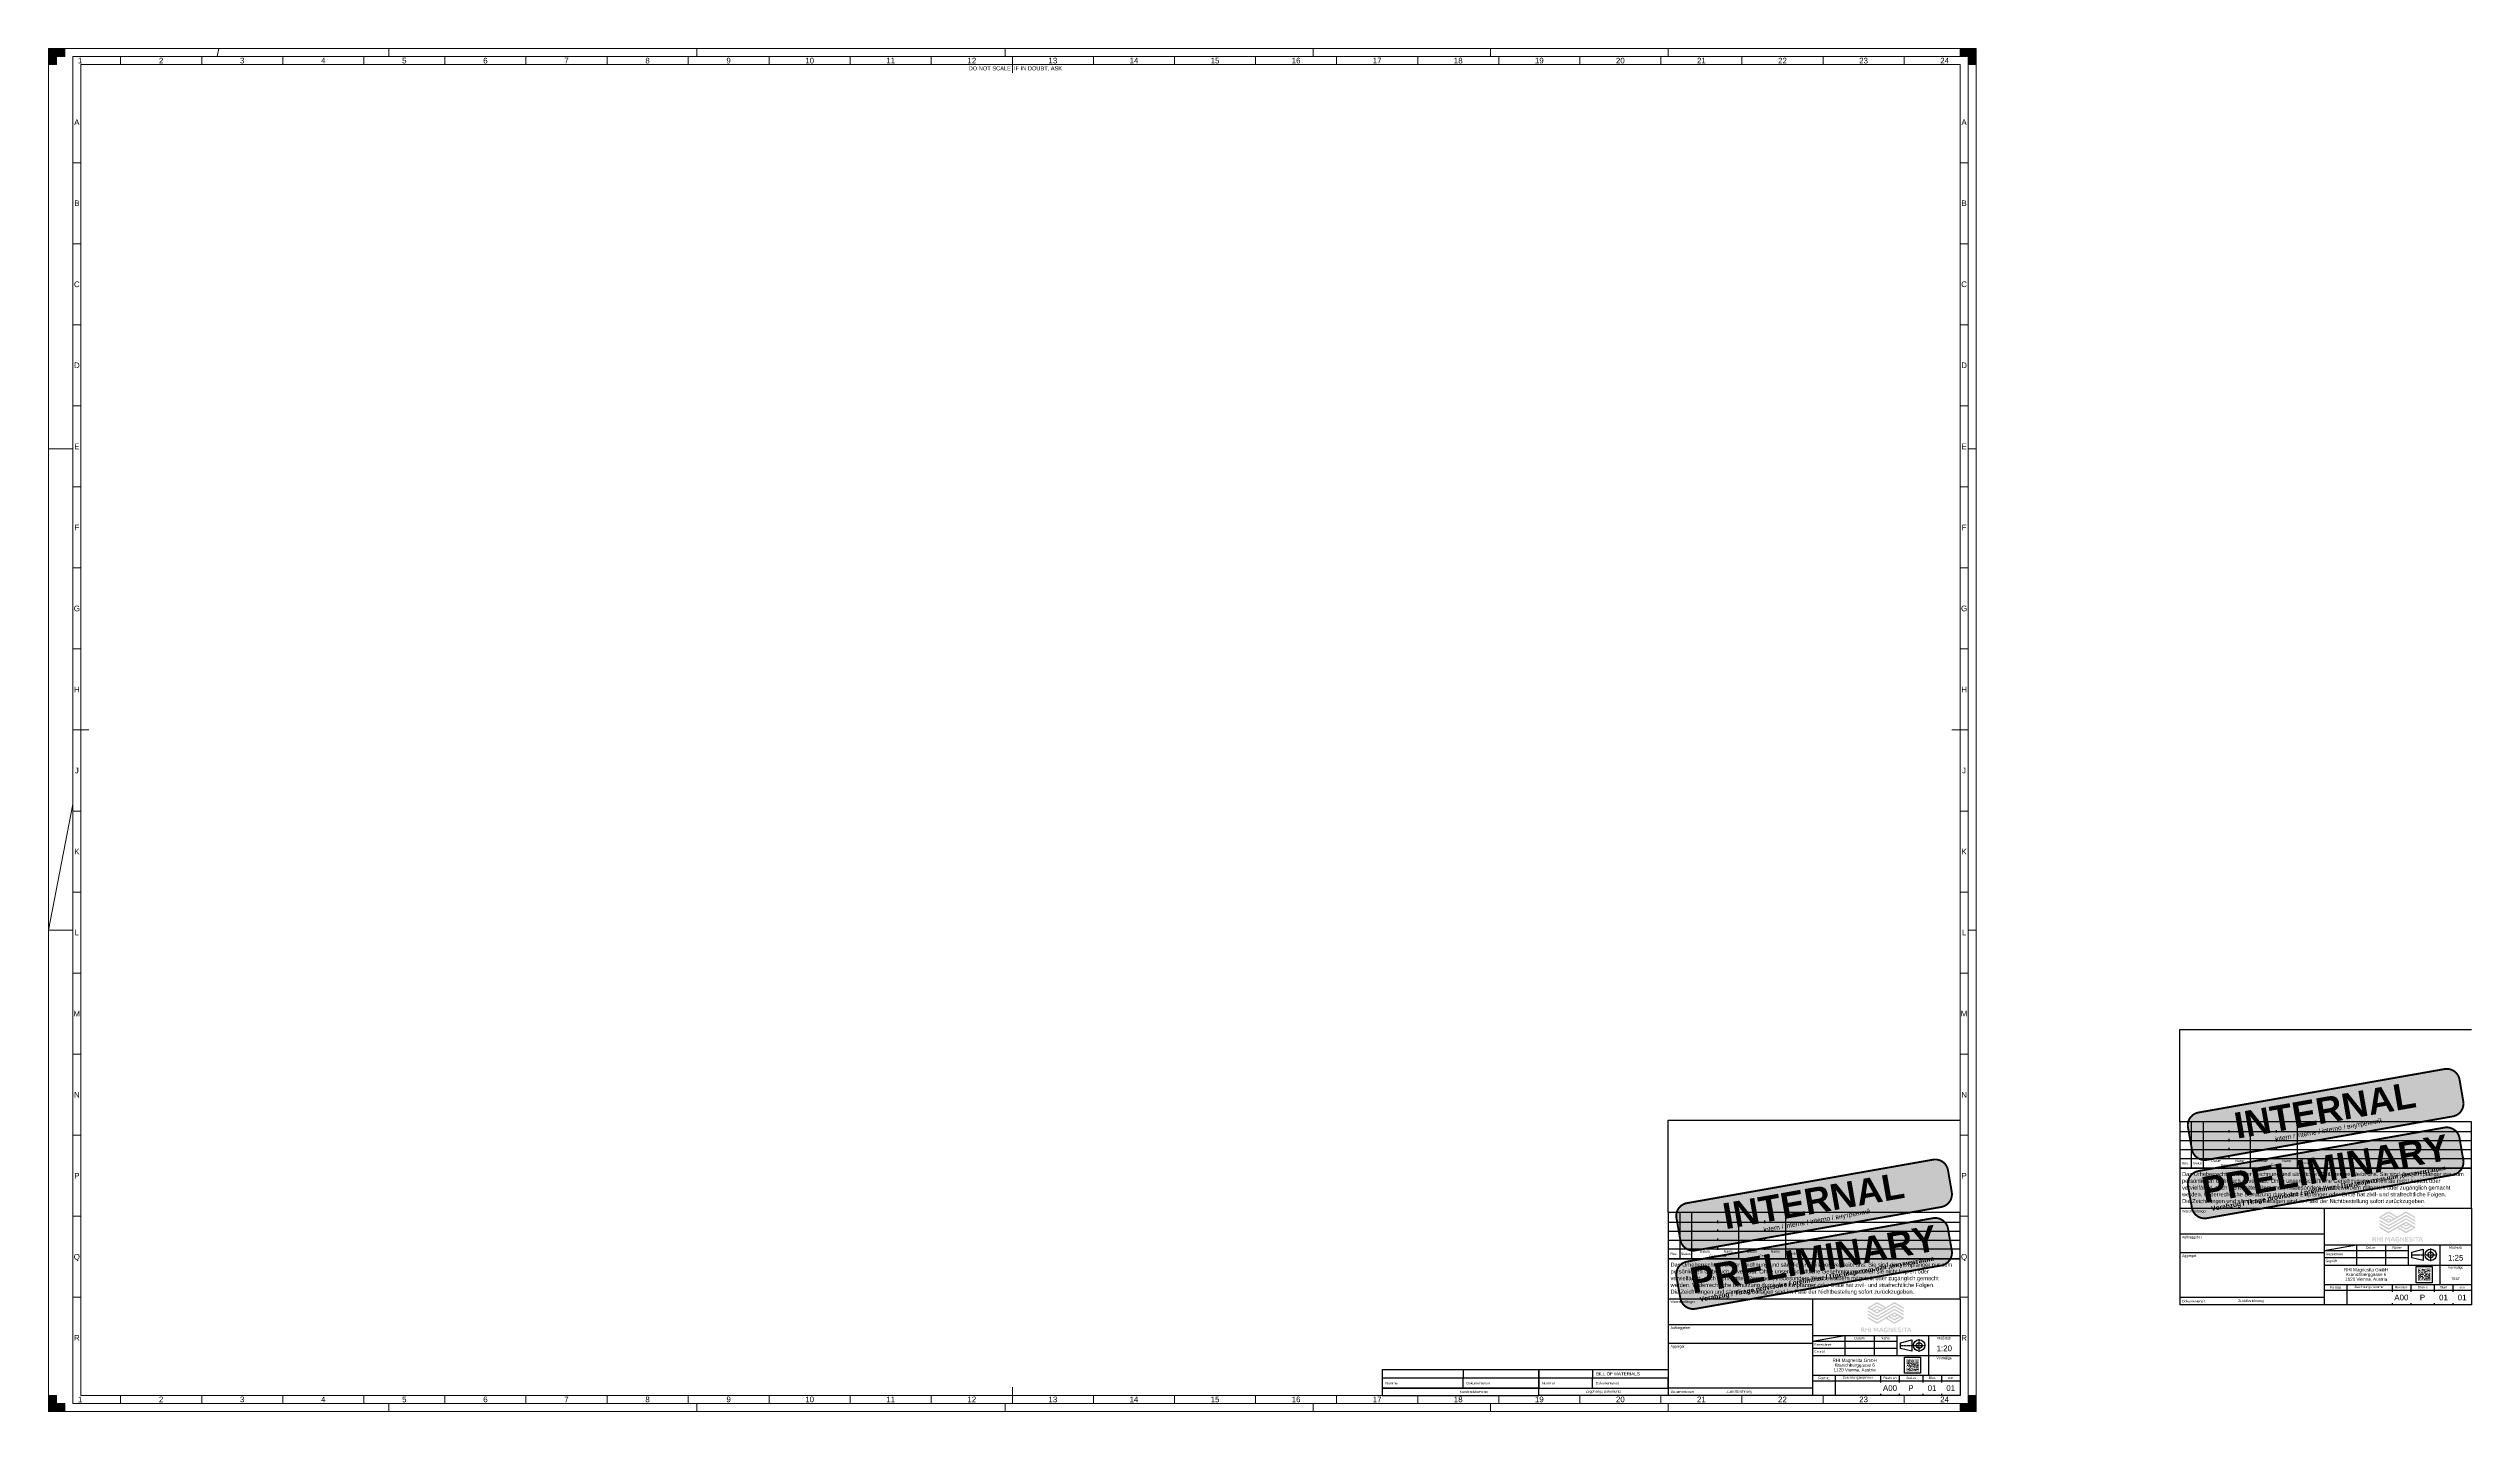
# Paper-space layout 'A0 - Landscape' of a CAD drawing. Header units: millimetres. Extents: x 0 to 1494, y 0 to 841.
import ezdxf
from ezdxf.enums import TextEntityAlignment as Align

# ---------------------------------------------------------------- set-up
doc = ezdxf.new("R2010")
doc.units = ezdxf.units.MM
doc.linetypes.add('CENTER2', pattern=[1.125, 0.75, -0.125, 0.125, -0.125])
for name, color, linetype, lineweight in [('CDL_FRAME', 7, 'Continuous', 18), ('CDL_FRAME_GREEN', 3, 'Continuous', 18), ('CDL_FRAME_RED', 1, 'Continuous', 18), ('CDL_FRAME_YELLOW', 2, 'Continuous', 18)]:
    doc.layers.add(name, color=color, linetype=linetype, lineweight=lineweight)
for name, color, linetype in [('CDL_LANGUAGE_DE', 3, 'Continuous'), ('CDL_LEGAL_ENTITY_VIENNA', 1, 'Continuous'), ('CDL_PROJECTION_1', 3, 'Continuous'), ('CDL_STAMP_INTERNAL', 10, 'Continuous'), ('CDL_STAMP_PRELIMINARY', 10, 'Continuous'), ('CDL_TITLE_BLOCK', 7, 'Continuous'), ('CDL_TITLE_BLOCK_CYAN', 4, 'Continuous'), ('CDL_TITLE_BLOCK_GREEN', 3, 'Continuous'), ('CDL_TITLE_BLOCK_LOGO', 7, 'Continuous'), ('CDL_TITLE_BLOCK_RED', 1, 'Continuous')]:
    doc.layers.add(name, color=color, linetype=linetype)
doc.layers.add('CDL_TITLE_BLOCK_BLUE', color=5, linetype='Continuous', plot=False)
doc.styles.add('RHI-CD2012', font='arial.ttf', dxfattribs={"height": 3})
doc.styles.add('RHI_BORDER', font='arial.ttf')
doc.styles.add('RHI_HEADER2017-H1_5', font='arial.ttf', dxfattribs={"height": 1.5})
doc.styles.add('RHI_HEADER2017-H2', font='arial.ttf', dxfattribs={"height": 2})
doc.styles.add('RHI_HEADER2017-H3', font='arial.ttf', dxfattribs={"height": 3})
doc.styles.add('RHI_HEADER2017-H4', font='arial.ttf', dxfattribs={"height": 4})
doc.styles.get("Standard").update_dxf_attribs({"font": 'arial.ttf'})

# ---------------------------------------------------------------- blocks, each defined once
blk = doc.blocks.new('CDB_Addintional documents')
at = {"layer": 'CDL_TITLE_BLOCK'}
blk.add_line((-46.6, 4.5), (-46.6, 10.5), dxfattribs=at)
for points in [[(0, 10.5), (-79.8, 10.5), (-79.8, 4.5), (0, 4.5)], [(-79.8, 4.5), (0, 4.5), (0, 0), (-79.8, 0)]]:
    blk.add_lwpolyline(points, close=True, dxfattribs=at)
at = {"layer": 'CDL_LANGUAGE_DE', "char_height": 1.5, "line_spacing_factor": 0.88, "style": 'RHI-CD2012'}
for s, insert, attachment_point in [('Nummer', (-77.8, 7.5), 4), ('Zugehörige Dokumente', (-39.9, 2.2), 5)]:
    blk.add_mtext(s, dxfattribs=dict(at, insert=insert, attachment_point=attachment_point))
at = {"layer": 'CDL_LANGUAGE_DE', "insert": (-44.6, 7.5), "char_height": 1.5, "width": 31.323, "attachment_point": 4, "style": 'RHI-CD2012'}
blk.add_mtext('Dokumentenart', dxfattribs=at)
blk = doc.blocks.new('CDB_Additional Documents - Single line')
at = {"layer": 'CDL_TITLE_BLOCK_GREEN'}
blk.add_line((33.3, 0), (33.3, 5.5), dxfattribs=at)
blk.add_lwpolyline([(0, 5.5), (79.8, 5.5), (79.8, 0), (0, 0)], close=True, dxfattribs=at)
at = {"style": 'RHI_HEADER2017-H2'}
blk.add_attdef('TYPE', text='', height=2, dxfattribs=at).set_placement((35.3, 2.8), align=Align.MIDDLE_LEFT)
at = {"layer": 'CDL_TITLE_BLOCK', "style": 'RHI_HEADER2017-H2'}
blk.add_attdef('NUMBER', text='', height=2, dxfattribs=at).set_placement((2, 2.8), align=Align.MIDDLE_LEFT)
blk = doc.blocks.new('CDB_client documents')
at = {"layer": 'CDL_TITLE_BLOCK'}
blk.add_line((-46.6, 4.5), (-46.6, 10.5), dxfattribs=at)
for points in [[(-96.6, 4.5), (0, 4.5), (0, 10.5), (-96.6, 10.5)], [(0, 4.5), (-96.6, 4.5), (-96.6, 0), (0, 0)]]:
    blk.add_lwpolyline(points, close=True, dxfattribs=at)
at = {"layer": 'CDL_LANGUAGE_DE', "char_height": 1.5, "line_spacing_factor": 0.88, "style": 'RHI-CD2012'}
for s, insert, attachment_point in [('Nummer', (-94.6, 7.5), 4), ('Kundendokumente', (-39.9, 2.2), 5)]:
    blk.add_mtext(s, dxfattribs=dict(at, insert=insert, attachment_point=attachment_point))
at = {"layer": 'CDL_LANGUAGE_DE', "insert": (-44.6, 7.5), "char_height": 1.5, "width": 31.323, "attachment_point": 4, "style": 'RHI-CD2012'}
blk.add_mtext('Dokumentenart', dxfattribs=at)
blk = doc.blocks.new('CDB_Customer Documents - Single line')
at = {"layer": 'CDL_TITLE_BLOCK_GREEN'}
blk.add_line((33.3, 0), (33.3, 5.5), dxfattribs=at)
blk.add_lwpolyline([(-16.7, 5.5), (79.8, 5.5), (79.8, 0), (-16.7, 0)], close=True, dxfattribs=at)
at = {"style": 'RHI_HEADER2017-H2'}
blk.add_attdef('TYPE', text='', height=2, dxfattribs=at).set_placement((35.3, 2.8), align=Align.MIDDLE_LEFT)
at = {"layer": 'CDL_TITLE_BLOCK', "style": 'RHI_HEADER2017-H2'}
blk.add_attdef('NUMBER', text='', height=2, dxfattribs=at).set_placement((-14.7, 2.8), align=Align.MIDDLE_LEFT)
blk = doc.blocks.new('LANDSCAPE_DINA0_FRAME_REV03_ISO5457')
at = {"layer": 'CDL_FRAME_GREEN'}
h = blk.add_hatch(color=256, dxfattribs=at)
h.dxf.hatch_style = 1
h.paths.add_polyline_path([(5, 841), (0, 841), (0, 836), (5, 836)])
h = blk.add_hatch(color=256, dxfattribs=at)
h.dxf.hatch_style = 1
h.paths.add_polyline_path([(5, 836), (10, 836), (10, 841), (5, 841)])
h = blk.add_hatch(color=256, dxfattribs=at)
h.dxf.hatch_style = 1
h.paths.add_polyline_path([(1184, 841), (1179, 841), (1179, 836), (1184, 836)])
h = blk.add_hatch(color=256, dxfattribs=at)
h.dxf.hatch_style = 1
h.paths.add_polyline_path([(1184, 836), (1189, 836), (1189, 841), (1184, 841)])
h = blk.add_hatch(color=256, dxfattribs=at)
h.dxf.hatch_style = 1
h.paths.add_polyline_path([(5, 836), (0, 836), (0, 831), (5, 831)])
h = blk.add_hatch(color=256, dxfattribs=at)
h.dxf.hatch_style = 1
h.paths.add_polyline_path([(1184, 831), (1189, 831), (1189, 836), (1184, 836)])
h = blk.add_hatch(color=256, dxfattribs=at)
h.dxf.hatch_style = 1
h.paths.add_polyline_path([(5, 10), (0, 10), (0, 5), (5, 5)])
h = blk.add_hatch(color=256, dxfattribs=at)
h.dxf.hatch_style = 1
h.paths.add_polyline_path([(5, 5), (0, 5), (0, 0), (5, 0)])
h = blk.add_hatch(color=256, dxfattribs=at)
h.dxf.hatch_style = 1
h.paths.add_polyline_path([(5, 0), (10, 0), (10, 5), (5, 5)])
h = blk.add_hatch(color=256, dxfattribs=at)
h.dxf.hatch_style = 1
h.paths.add_polyline_path([(1184, 0), (1179, 0), (1179, 5), (1184, 5)])
h = blk.add_hatch(color=256, dxfattribs=at)
h.dxf.hatch_style = 1
h.paths.add_polyline_path([(1184, 5), (1189, 5), (1189, 10), (1184, 10)])
h = blk.add_hatch(color=256, dxfattribs=at)
h.dxf.hatch_style = 1
h.paths.add_polyline_path([(1184, 0), (1189, 0), (1189, 5), (1184, 5)])
at = {"layer": 'CDL_FRAME', "linetype": 'Continuous'}
for p, q in [((20, 831), (1179, 831)), ((20, 10), (20, 831)), ((594.5, 826), (594.5, 836)), ((1179, 10), (1179, 831)), ((15, 420.5), (25, 420.5)), ((1174, 420.5), (1184, 420.5)), ((594.5, 5), (594.5, 15)), ((20, 10), (1179, 10))]:
    blk.add_line(p, q, dxfattribs=at)
at = {"layer": 'CDL_FRAME_GREEN', "linetype": 'Continuous'}
for p, q in [((0, 841), (1189, 841)), ((0, 0), (0, 841)), ((104, 836), (105, 841)), ((210, 836), (210, 841)), ((400, 836), (400, 841)), ((590, 836), (590, 841)), ((780, 836), (780, 841)), ((889.5, 836), (889.5, 841)), ((999, 836), (999, 841)), ((1189, 0), (1189, 841)), ((0, 594), (15, 594)), ((0, 594), (15, 594)), ((1184, 594), (1189, 594)), ((0, 297), (15, 374.7)), ((0, 297), (15, 297)), ((0, 297), (15, 297)), ((1184, 297), (1189, 297)), ((1184, 297), (1189, 297)), ((0, 0), (1189, 0)), ((210, 0), (210, 5)), ((400, 0), (400, 5)), ((590, 0), (590, 5)), ((780, 0), (780, 5)), ((889.5, 0), (889.5, 5))]:
    blk.add_line(p, q, dxfattribs=at)
at = {"layer": 'CDL_FRAME_GREEN'}
blk.add_line((999, 0), (999, 5), dxfattribs=at)
for points in [[(5, 831), (0, 831), (0, 841), (5, 841)], [(0, 836), (10, 836), (10, 841), (0, 841)], [(1189, 836), (1179, 836), (1179, 841), (1189, 841)], [(1184, 831), (1189, 831), (1189, 841), (1184, 841)], [(5, 10), (0, 10), (0, 0), (5, 0)], [(0, 5), (10, 5), (10, 0), (0, 0)], [(1189, 5), (1179, 5), (1179, 0), (1189, 0)], [(1184, 10), (1189, 10), (1189, 0), (1184, 0)]]:
    blk.add_lwpolyline(points, close=True, dxfattribs=at)
at = {"layer": 'CDL_FRAME_RED', "linetype": 'Continuous'}
for p, q in [((15, 5), (15, 836)), ((15, 836), (1184, 836)), ((1184, 5), (1184, 836)), ((15, 5), (1184, 5))]:
    blk.add_line(p, q, dxfattribs=at)
at = {"layer": 'CDL_FRAME_YELLOW', "linetype": 'Continuous'}
for p, q in [((44.5, 831), (44.5, 836)), ((94.5, 831), (94.5, 836)), ((144.5, 831), (144.5, 836)), ((194.5, 831), (194.5, 836)), ((244.5, 831), (244.5, 836)), ((294.5, 831), (294.5, 836)), ((344.5, 831), (344.5, 836)), ((394.5, 831), (394.5, 836)), ((444.5, 831), (444.5, 836)), ((494.5, 831), (494.5, 836)), ((544.5, 831), (544.5, 836)), ((644.5, 831), (644.5, 836)), ((694.5, 831), (694.5, 836)), ((744.5, 831), (744.5, 836)), ((794.5, 831), (794.5, 836)), ((844.5, 831), (844.5, 836)), ((894.5, 831), (894.5, 836)), ((944.5, 831), (944.5, 836)), ((994.5, 831), (994.5, 836)), ((1044.5, 831), (1044.5, 836)), ((1094.5, 831), (1094.5, 836)), ((1144.5, 831), (1144.5, 836)), ((15, 770.5), (20, 770.5)), ((1179, 770.5), (1184, 770.5)), ((15, 720.5), (20, 720.5)), ((1179, 720.5), (1184, 720.5)), ((15, 670.5), (20, 670.5)), ((1179, 670.5), (1184, 670.5)), ((15, 620.5), (20, 620.5)), ((1179, 620.5), (1184, 620.5)), ((15, 570.5), (20, 570.5)), ((1179, 570.5), (1184, 570.5)), ((15, 520.5), (20, 520.5)), ((1179, 520.5), (1184, 520.5)), ((15, 470.5), (20, 470.5)), ((1179, 470.5), (1184, 470.5)), ((15, 370.5), (20, 370.5)), ((1179, 370.5), (1184, 370.5)), ((15, 320.5), (20, 320.5)), ((1179, 320.5), (1184, 320.5)), ((15, 270.5), (20, 270.5)), ((1179, 270.5), (1184, 270.5)), ((15, 220.5), (20, 220.5)), ((1179, 220.5), (1184, 220.5)), ((15, 170.5), (20, 170.5)), ((1179, 170.5), (1184, 170.5)), ((15, 120.5), (20, 120.5)), ((1179, 120.5), (1184, 120.5)), ((15, 70.5), (20, 70.5)), ((1179, 70.5), (1184, 70.5)), ((44.5, 5), (44.5, 10)), ((94.5, 5), (94.5, 10)), ((144.5, 5), (144.5, 10)), ((194.5, 5), (194.5, 10)), ((244.5, 5), (244.5, 10)), ((294.5, 5), (294.5, 10)), ((344.5, 5), (344.5, 10)), ((394.5, 5), (394.5, 10)), ((444.5, 5), (444.5, 10)), ((494.5, 5), (494.5, 10)), ((544.5, 5), (544.5, 10)), ((644.5, 5), (644.5, 10)), ((694.5, 5), (694.5, 10)), ((744.5, 5), (744.5, 10)), ((794.5, 5), (794.5, 10)), ((844.5, 5), (844.5, 10)), ((894.5, 5), (894.5, 10)), ((944.5, 5), (944.5, 10)), ((994.5, 5), (994.5, 10)), ((1044.5, 5), (1044.5, 10)), ((1094.5, 5), (1094.5, 10)), ((1144.5, 5), (1144.5, 10))]:
    blk.add_line(p, q, dxfattribs=at)
at = {"layer": 'CDL_FRAME_GREEN', "linetype": 'Continuous', "style": 'RHI_BORDER'}
for s, p in [('1', (19.5, 833.5)), ('2', (69.5, 833.5)), ('3', (119.5, 833.5)), ('4', (169.5, 833.5)), ('5', (219.5, 833.5)), ('6', (269.5, 833.5)), ('7', (319.5, 833.5)), ('8', (369.5, 833.5)), ('9', (419.5, 833.5)), ('10', (469.5, 833.5)), ('11', (519.5, 833.5)), ('12', (569.5, 833.5)), ('13', (619.5, 833.5)), ('14', (669.5, 833.5)), ('15', (719.5, 833.5)), ('16', (769.5, 833.5)), ('17', (819.5, 833.5)), ('18', (869.5, 833.5)), ('19', (919.5, 833.5)), ('20', (969.5, 833.5)), ('21', (1019.5, 833.5)), ('22', (1069.5, 833.5)), ('23', (1119.5, 833.5)), ('24', (1169.5, 833.5)), ('A', (17.5, 795.5)), ('A', (1181.5, 795.5)), ('B', (17.5, 745.5)), ('B', (1181.5, 745.5)), ('C', (17.5, 695.5)), ('C', (1181.5, 695.5)), ('D', (17.5, 645.5)), ('D', (1181.5, 645.5)), ('E', (17.5, 595.5)), ('E', (1181.5, 595.5)), ('F', (17.5, 545.5)), ('F', (1181.5, 545.5)), ('G', (17.5, 495.5)), ('G', (1181.5, 495.5)), ('H', (17.5, 445.5)), ('H', (1181.5, 445.5)), ('J', (17.5, 395.5)), ('J', (1181.5, 395.5)), ('K', (17.5, 345.5)), ('K', (1181.5, 345.5)), ('L', (17.5, 295.5)), ('L', (1181.5, 295.5)), ('M', (17.5, 245.5)), ('M', (1181.5, 245.5)), ('N', (17.5, 195.5)), ('N', (1181.5, 195.5)), ('P', (17.5, 145.5)), ('P', (1181.5, 145.5)), ('Q', (17.5, 95.5)), ('Q', (1181.5, 95.5)), ('R', (17.5, 45.5)), ('R', (1181.5, 45.5)), ('1', (19.5, 7.5)), ('2', (69.5, 7.5)), ('3', (119.5, 7.5)), ('4', (169.5, 7.5)), ('5', (219.5, 7.5)), ('6', (269.5, 7.5)), ('7', (319.5, 7.5)), ('8', (369.5, 7.5)), ('9', (419.5, 7.5)), ('10', (469.5, 7.5)), ('11', (519.5, 7.5)), ('12', (569.5, 7.5)), ('13', (619.5, 7.5)), ('14', (669.5, 7.5)), ('15', (719.5, 7.5)), ('16', (769.5, 7.5)), ('17', (819.5, 7.5)), ('18', (869.5, 7.5)), ('19', (919.5, 7.5)), ('20', (969.5, 7.5)), ('21', (1019.5, 7.5)), ('22', (1069.5, 7.5)), ('23', (1119.5, 7.5)), ('24', (1169.5, 7.5))]:
    blk.add_text(s, height=3.5, dxfattribs=at).set_placement(p, align=Align.MIDDLE_CENTER)
at = {"layer": 'CDL_FRAME_GREEN', "insert": (596.4, 828.5), "char_height": 2.5, "attachment_point": 5, "style": 'RHI_BORDER'}
blk.add_mtext_dynamic_manual_height_columns('{\\fArial|b0|i0|c0|p34;DO NOT SCALE  IF IN DOUBT, ASK}', width=60.087, gutter_width=17.5, heights=[0], dxfattribs=at)
blk = doc.blocks.new('CDB_STAMP_INTERNAL')
at = {"layer": 'CDL_STAMP_INTERNAL', "true_color": 0xcccccc}
h = blk.add_hatch(color=254, dxfattribs=at)
h.dxf.hatch_style = 1
h.paths.add_polyline_path([(11.6, 118.6, 0.414214), (5.1, 109.4), (7.5, 95.9, 0.414214), (16.8, 89.4), (168.4, 116.2, 0.414214), (174.9, 125.5), (172.6, 138.9, 0.414214), (163.3, 145.4)])
at = {"layer": 'CDL_STAMP_INTERNAL', "color": 1, "true_color": 0xff0000, "const_width": 1.17}
blk.add_lwpolyline([(11.6, 118.6), (163.3, 145.4, -0.414214), (172.6, 138.9), (174.9, 125.5, -0.414214), (168.4, 116.2), (16.8, 89.4, -0.414214), (7.5, 95.9), (5.1, 109.4, -0.414214)], format="xyb", close=True, dxfattribs=at)
at = {"layer": 'CDL_STAMP_INTERNAL', "attachment_point": 5, "rotation": 10}
for s, insert, char_height, width in [('{\\fArial|b1|i0|c0|p34;\\C256;\\c255;INTERNAL}', (89.6, 120.1), 16, 175.304), ('{\\C256;\\c255;intern / interne / interno / \\fArial|b0|i0|c204|p34;внутренний}', (91.8, 107.5), 2.9, 146.599)]:
    blk.add_mtext(s, dxfattribs=dict(at, insert=insert, char_height=char_height, width=width))
blk = doc.blocks.new('CDB_STAMP_PRELIMINARY')
at = {"layer": 'CDL_STAMP_PRELIMINARY', "true_color": 0xcccccc}
h = blk.add_hatch(color=254, dxfattribs=at)
h.dxf.hatch_style = 1
h.paths.add_polyline_path([(11.6, 82.5, 0.414214), (5.1, 73.3), (7.5, 59.9, 0.414214), (16.8, 53.4), (168.4, 80.1, 0.414214), (174.9, 89.4), (172.6, 102.8, 0.414214), (163.3, 109.3)])
at = {"layer": 'CDL_STAMP_PRELIMINARY', "color": 1, "true_color": 0xff0000, "const_width": 1.17}
blk.add_lwpolyline([(11.6, 82.5), (163.3, 109.3, -0.414214), (172.6, 102.8), (174.9, 89.4, -0.414214), (168.4, 80.1), (16.8, 53.4, -0.414214), (7.5, 59.9), (5.1, 73.3, -0.414214)], format="xyb", close=True, dxfattribs=at)
at = {"layer": 'CDL_STAMP_PRELIMINARY', "attachment_point": 5, "rotation": 10}
for s, insert, char_height, width in [('{\\fArial|b1|i0|c0|p34;\\C256;\\c255;PRELIMINARY}', (89.6, 84), 16, 175.304), ('{\\fArial|b1|i0|c0|p34;\\C256;\\c255;Vorabzug / Tirage provisoire / preliminar / \\fTimes New Roman|b1|i0|c204|p18;Предварительная документация}', (91.8, 71.5), 2.9, 177.503)]:
    blk.add_mtext(s, dxfattribs=dict(at, insert=insert, char_height=char_height, width=width))
at = {"layer": 'CDL_STAMP_PRELIMINARY', "insert": (149.7, 4.5), "char_height": 3.5, "width": 5.183, "attachment_point": 5, "line_spacing_factor": 0.88, "style": 'RHI-CD2012', "bg_fill": 2}
blk.add_mtext('{\\C7;P}', dxfattribs=at)
blk = doc.blocks.new('LANDSCAPE_DIN_TITLEBLOCK_REV07_ISO7200')
at = {"layer": 'CDL_TITLE_BLOCK_BLUE'}
blk.add_line((-180, 169.8), (0, 169.8), dxfattribs=at)
at = {"layer": 'CDL_STAMP_INTERNAL'}
blk.add_blockref('CDB_STAMP_INTERNAL', (-180, 0), dxfattribs=at)
at = {"layer": 'CDL_TITLE_BLOCK_RED', "style": 'RHI_HEADER2017-H3'}
for tag, p in [('APPROVAL_COMPANY', (-173.4, 152.8)), ('APPROVAL_BY', (-157.5, 128.3)), ('APPROVAL_DATE', (-157.5, 122.3))]:
    blk.add_attdef(tag, text='', height=3, dxfattribs=at).set_placement(p, align=Align.MIDDLE_LEFT)
at = {"layer": 'CDL_TITLE_BLOCK_RED', "style": 'RHI_HEADER2017-H1_5'}
for tag, p in [('APPR_AS_CORR', (-88.4, 142.3)), ('REV_RESUB', (-88.4, 137.8)), ('APPROVED', (-88.4, 146.8)), ('REJECTED', (-88.4, 133.3))]:
    blk.add_attdef(tag, text='', height=1.5, dxfattribs=at).set_placement(p, align=Align.MIDDLE_CENTER)
at = {"layer": 'CDL_STAMP_PRELIMINARY'}
blk.add_blockref('CDB_STAMP_PRELIMINARY', (-180, 0), dxfattribs=at)
at = {"layer": 'CDL_TITLE_BLOCK_CYAN'}
h = blk.add_hatch(color=256, dxfattribs=at)
h.dxf.hatch_style = 1
h.paths.add_polyline_path([(-32.7, 22), (-32.7, 22.3), (-33, 22.3), (-33, 22)])
h = blk.add_hatch(color=256, dxfattribs=at)
h.dxf.hatch_style = 1
h.paths.add_polyline_path([(-32.7, 22), (-33, 22), (-33, 21.7), (-32.7, 21.7)])
h = blk.add_hatch(color=256, dxfattribs=at)
h.dxf.hatch_style = 1
h.paths.add_polyline_path([(-32.7, 21.7), (-33, 21.7), (-33, 21.4), (-32.7, 21.4)])
h = blk.add_hatch(color=256, dxfattribs=at)
h.dxf.hatch_style = 1
h.paths.add_polyline_path([(-33, 21.4), (-33, 21.1), (-32.7, 21.1), (-32.7, 21.4)])
h = blk.add_hatch(color=256, dxfattribs=at)
h.dxf.hatch_style = 1
h.paths.add_polyline_path([(-33, 21.1), (-33, 20.8), (-32.7, 20.8), (-32.7, 21.1)])
h = blk.add_hatch(color=256, dxfattribs=at)
h.dxf.hatch_style = 1
h.paths.add_polyline_path([(-33, 20.8), (-33, 20.5), (-32.7, 20.5), (-32.7, 20.8)])
h = blk.add_hatch(color=256, dxfattribs=at)
h.dxf.hatch_style = 1
h.paths.add_polyline_path([(-32.7, 20.2), (-32.7, 20.5), (-33, 20.5), (-33, 20.2)])
h = blk.add_hatch(color=256, dxfattribs=at)
h.dxf.hatch_style = 1
h.paths.add_polyline_path([(-32.7, 19.9), (-33, 19.9), (-33, 19.6), (-32.7, 19.6)])
h = blk.add_hatch(color=256, dxfattribs=at)
h.dxf.hatch_style = 1
h.paths.add_polyline_path([(-33, 19.6), (-33, 19.3), (-32.7, 19.3), (-32.7, 19.6)])
h = blk.add_hatch(color=256, dxfattribs=at)
h.dxf.hatch_style = 1
h.paths.add_polyline_path([(-33, 18.4), (-33, 18.1), (-32.7, 18.1), (-32.7, 18.4)])
h = blk.add_hatch(color=256, dxfattribs=at)
h.dxf.hatch_style = 1
h.paths.add_polyline_path([(-33, 18.1), (-33, 17.8), (-32.7, 17.8), (-32.7, 18.1)])
h = blk.add_hatch(color=256, dxfattribs=at)
h.dxf.hatch_style = 1
h.paths.add_polyline_path([(-33, 17.5), (-32.7, 17.5), (-32.7, 17.8), (-33, 17.8)])
h = blk.add_hatch(color=256, dxfattribs=at)
h.dxf.hatch_style = 1
h.paths.add_polyline_path([(-32.7, 17.2), (-32.7, 17.5), (-33, 17.5), (-33, 17.2)])
h = blk.add_hatch(color=256, dxfattribs=at)
h.dxf.hatch_style = 1
h.paths.add_polyline_path([(-32.7, 16.6), (-32.7, 16.9), (-33, 16.9), (-33, 16.6)])
h = blk.add_hatch(color=256, dxfattribs=at)
h.dxf.hatch_style = 1
h.paths.add_polyline_path([(-32.7, 16.6), (-33, 16.6), (-33, 16.3), (-32.7, 16.3)])
h = blk.add_hatch(color=256, dxfattribs=at)
h.dxf.hatch_style = 1
h.paths.add_polyline_path([(-32.7, 16.3), (-33, 16.3), (-33, 16), (-32.7, 16)])
h = blk.add_hatch(color=256, dxfattribs=at)
h.dxf.hatch_style = 1
h.paths.add_polyline_path([(-33, 16), (-33, 15.7), (-32.7, 15.7), (-32.7, 16)])
h = blk.add_hatch(color=256, dxfattribs=at)
h.dxf.hatch_style = 1
h.paths.add_polyline_path([(-33, 15.7), (-33, 15.4), (-32.7, 15.4), (-32.7, 15.7)])
h = blk.add_hatch(color=256, dxfattribs=at)
h.dxf.hatch_style = 1
h.paths.add_polyline_path([(-33, 15.4), (-33, 15.1), (-32.7, 15.1), (-32.7, 15.4)])
h = blk.add_hatch(color=256, dxfattribs=at)
h.dxf.hatch_style = 1
h.paths.add_polyline_path([(-32.7, 14.8), (-32.7, 15.1), (-33, 15.1), (-33, 14.8)])
h = blk.add_hatch(color=256, dxfattribs=at)
h.dxf.hatch_style = 1
h.paths.add_polyline_path([(-32.4, 22.3), (-32.7, 22.3), (-32.7, 22), (-32.4, 22)])
h = blk.add_hatch(color=256, dxfattribs=at)
h.dxf.hatch_style = 1
h.paths.add_polyline_path([(-32.4, 20.5), (-32.7, 20.5), (-32.7, 20.2), (-32.4, 20.2)])
h = blk.add_hatch(color=256, dxfattribs=at)
h.dxf.hatch_style = 1
h.paths.add_polyline_path([(-32.4, 19.6), (-32.4, 19.9), (-32.7, 19.9), (-32.7, 19.6)])
h = blk.add_hatch(color=256, dxfattribs=at)
h.dxf.hatch_style = 1
h.paths.add_polyline_path([(-32.4, 19), (-32.4, 19.3), (-32.7, 19.3), (-32.7, 19)])
h = blk.add_hatch(color=256, dxfattribs=at)
h.dxf.hatch_style = 1
h.paths.add_polyline_path([(-32.4, 18.7), (-32.7, 18.7), (-32.7, 18.4), (-32.4, 18.4)])
h = blk.add_hatch(color=256, dxfattribs=at)
h.dxf.hatch_style = 1
h.paths.add_polyline_path([(-32.4, 18.1), (-32.4, 18.4), (-32.7, 18.4), (-32.7, 18.1)])
h = blk.add_hatch(color=256, dxfattribs=at)
h.dxf.hatch_style = 1
h.paths.add_polyline_path([(-32.4, 16.9), (-32.7, 16.9), (-32.7, 16.6), (-32.4, 16.6)])
h = blk.add_hatch(color=256, dxfattribs=at)
h.dxf.hatch_style = 1
h.paths.add_polyline_path([(-32.4, 15.1), (-32.7, 15.1), (-32.7, 14.8), (-32.4, 14.8)])
h = blk.add_hatch(color=256, dxfattribs=at)
h.dxf.hatch_style = 1
h.paths.add_polyline_path([(-32.1, 22.3), (-32.4, 22.3), (-32.4, 22), (-32.1, 22)])
h = blk.add_hatch(color=256, dxfattribs=at)
h.dxf.hatch_style = 1
h.paths.add_polyline_path([(-32.1, 21.7), (-32.4, 21.7), (-32.4, 21.4), (-32.1, 21.4)])
h = blk.add_hatch(color=256, dxfattribs=at)
h.dxf.hatch_style = 1
h.paths.add_polyline_path([(-32.1, 21.4), (-32.4, 21.4), (-32.4, 21.1), (-32.1, 21.1)])
h = blk.add_hatch(color=256, dxfattribs=at)
h.dxf.hatch_style = 1
h.paths.add_polyline_path([(-32.1, 21.1), (-32.4, 21.1), (-32.4, 20.8), (-32.1, 20.8)])
h = blk.add_hatch(color=256, dxfattribs=at)
h.dxf.hatch_style = 1
h.paths.add_polyline_path([(-32.1, 20.2), (-32.1, 20.5), (-32.4, 20.5), (-32.4, 20.2)])
h = blk.add_hatch(color=256, dxfattribs=at)
h.dxf.hatch_style = 1
h.paths.add_polyline_path([(-32.1, 19.9), (-32.4, 19.9), (-32.4, 19.6), (-32.1, 19.6)])
h = blk.add_hatch(color=256, dxfattribs=at)
h.dxf.hatch_style = 1
h.paths.add_polyline_path([(-32.1, 19), (-32.4, 19), (-32.4, 18.7), (-32.1, 18.7)])
h = blk.add_hatch(color=256, dxfattribs=at)
h.dxf.hatch_style = 1
h.paths.add_polyline_path([(-32.1, 18.7), (-32.4, 18.7), (-32.4, 18.4), (-32.1, 18.4)])
h = blk.add_hatch(color=256, dxfattribs=at)
h.dxf.hatch_style = 1
h.paths.add_polyline_path([(-32.4, 18.1), (-32.1, 18.1), (-32.1, 18.4), (-32.4, 18.4)])
h = blk.add_hatch(color=256, dxfattribs=at)
h.dxf.hatch_style = 1
h.paths.add_polyline_path([(-32.1, 17.5), (-32.4, 17.5), (-32.4, 17.2), (-32.1, 17.2)])
h = blk.add_hatch(color=256, dxfattribs=at)
h.dxf.hatch_style = 1
h.paths.add_polyline_path([(-32.1, 16.9), (-32.4, 16.9), (-32.4, 16.6), (-32.1, 16.6)])
h = blk.add_hatch(color=256, dxfattribs=at)
h.dxf.hatch_style = 1
h.paths.add_polyline_path([(-32.1, 16.3), (-32.4, 16.3), (-32.4, 16), (-32.1, 16)])
h = blk.add_hatch(color=256, dxfattribs=at)
h.dxf.hatch_style = 1
h.paths.add_polyline_path([(-32.1, 16), (-32.4, 16), (-32.4, 15.7), (-32.1, 15.7)])
h = blk.add_hatch(color=256, dxfattribs=at)
h.dxf.hatch_style = 1
h.paths.add_polyline_path([(-32.1, 15.7), (-32.4, 15.7), (-32.4, 15.4), (-32.1, 15.4)])
h = blk.add_hatch(color=256, dxfattribs=at)
h.dxf.hatch_style = 1
h.paths.add_polyline_path([(-32.1, 14.8), (-32.1, 15.1), (-32.4, 15.1), (-32.4, 14.8)])
h = blk.add_hatch(color=256, dxfattribs=at)
h.dxf.hatch_style = 1
h.paths.add_polyline_path([(-31.8, 22.3), (-32.1, 22.3), (-32.1, 22), (-31.8, 22)])
h = blk.add_hatch(color=256, dxfattribs=at)
h.dxf.hatch_style = 1
h.paths.add_polyline_path([(-31.8, 21.7), (-32.1, 21.7), (-32.1, 21.4), (-31.8, 21.4)])
h = blk.add_hatch(color=256, dxfattribs=at)
h.dxf.hatch_style = 1
h.paths.add_polyline_path([(-31.8, 21.4), (-32.1, 21.4), (-32.1, 21.1), (-31.8, 21.1)])
h = blk.add_hatch(color=256, dxfattribs=at)
h.dxf.hatch_style = 1
h.paths.add_polyline_path([(-31.8, 21.1), (-32.1, 21.1), (-32.1, 20.8), (-31.8, 20.8)])
h = blk.add_hatch(color=256, dxfattribs=at)
h.dxf.hatch_style = 1
h.paths.add_polyline_path([(-31.8, 20.2), (-31.8, 20.5), (-32.1, 20.5), (-32.1, 20.2)])
h = blk.add_hatch(color=256, dxfattribs=at)
h.dxf.hatch_style = 1
h.paths.add_polyline_path([(-31.8, 19.9), (-32.1, 19.9), (-32.1, 19.6), (-31.8, 19.6)])
h = blk.add_hatch(color=256, dxfattribs=at)
h.dxf.hatch_style = 1
h.paths.add_polyline_path([(-31.8, 19.6), (-32.1, 19.6), (-32.1, 19.3), (-31.8, 19.3)])
h = blk.add_hatch(color=256, dxfattribs=at)
h.dxf.hatch_style = 1
h.paths.add_polyline_path([(-31.8, 19.3), (-32.1, 19.3), (-32.1, 19), (-31.8, 19)])
h = blk.add_hatch(color=256, dxfattribs=at)
h.dxf.hatch_style = 1
h.paths.add_polyline_path([(-31.8, 19), (-32.1, 19), (-32.1, 18.7), (-31.8, 18.7)])
h = blk.add_hatch(color=256, dxfattribs=at)
h.dxf.hatch_style = 1
h.paths.add_polyline_path([(-31.8, 18.4), (-32.1, 18.4), (-32.1, 18.1), (-31.8, 18.1)])
h = blk.add_hatch(color=256, dxfattribs=at)
h.dxf.hatch_style = 1
h.paths.add_polyline_path([(-31.8, 18.1), (-32.1, 18.1), (-32.1, 17.8), (-31.8, 17.8)])
h = blk.add_hatch(color=256, dxfattribs=at)
h.dxf.hatch_style = 1
h.paths.add_polyline_path([(-31.8, 17.8), (-32.1, 17.8), (-32.1, 17.5), (-31.8, 17.5)])
h = blk.add_hatch(color=256, dxfattribs=at)
h.dxf.hatch_style = 1
h.paths.add_polyline_path([(-31.8, 17.5), (-32.1, 17.5), (-32.1, 17.2), (-31.8, 17.2)])
h = blk.add_hatch(color=256, dxfattribs=at)
h.dxf.hatch_style = 1
h.paths.add_polyline_path([(-31.8, 16.9), (-32.1, 16.9), (-32.1, 16.6), (-31.8, 16.6)])
h = blk.add_hatch(color=256, dxfattribs=at)
h.dxf.hatch_style = 1
h.paths.add_polyline_path([(-31.8, 16.3), (-32.1, 16.3), (-32.1, 16), (-31.8, 16)])
h = blk.add_hatch(color=256, dxfattribs=at)
h.dxf.hatch_style = 1
h.paths.add_polyline_path([(-31.8, 16), (-32.1, 16), (-32.1, 15.7), (-31.8, 15.7)])
h = blk.add_hatch(color=256, dxfattribs=at)
h.dxf.hatch_style = 1
h.paths.add_polyline_path([(-31.8, 15.7), (-32.1, 15.7), (-32.1, 15.4), (-31.8, 15.4)])
h = blk.add_hatch(color=256, dxfattribs=at)
h.dxf.hatch_style = 1
h.paths.add_polyline_path([(-31.8, 14.8), (-31.8, 15.1), (-32.1, 15.1), (-32.1, 14.8)])
h = blk.add_hatch(color=256, dxfattribs=at)
h.dxf.hatch_style = 1
h.paths.add_polyline_path([(-31.5, 22), (-31.5, 22.3), (-31.8, 22.3), (-31.8, 22)])
h = blk.add_hatch(color=256, dxfattribs=at)
h.dxf.hatch_style = 1
h.paths.add_polyline_path([(-31.5, 21.4), (-31.5, 21.7), (-31.8, 21.7), (-31.8, 21.4)])
h = blk.add_hatch(color=256, dxfattribs=at)
h.dxf.hatch_style = 1
h.paths.add_polyline_path([(-31.5, 21.1), (-31.5, 21.4), (-31.8, 21.4), (-31.8, 21.1)])
h = blk.add_hatch(color=256, dxfattribs=at)
h.dxf.hatch_style = 1
h.paths.add_polyline_path([(-31.5, 20.8), (-31.5, 21.1), (-31.8, 21.1), (-31.8, 20.8)])
h = blk.add_hatch(color=256, dxfattribs=at)
h.dxf.hatch_style = 1
h.paths.add_polyline_path([(-31.5, 20.5), (-31.8, 20.5), (-31.8, 20.2), (-31.5, 20.2)])
h = blk.add_hatch(color=256, dxfattribs=at)
h.dxf.hatch_style = 1
h.paths.add_polyline_path([(-31.8, 19.6), (-31.5, 19.6), (-31.5, 19.9), (-31.8, 19.9)])
h = blk.add_hatch(color=256, dxfattribs=at)
h.dxf.hatch_style = 1
h.paths.add_polyline_path([(-31.5, 19.6), (-31.8, 19.6), (-31.8, 19.3), (-31.5, 19.3)])
h = blk.add_hatch(color=256, dxfattribs=at)
h.dxf.hatch_style = 1
h.paths.add_polyline_path([(-31.8, 18.4), (-31.5, 18.4), (-31.5, 18.7), (-31.8, 18.7)])
h = blk.add_hatch(color=256, dxfattribs=at)
h.dxf.hatch_style = 1
h.paths.add_polyline_path([(-31.8, 18.1), (-31.8, 17.8), (-31.5, 17.8), (-31.5, 18.1)])
h = blk.add_hatch(color=256, dxfattribs=at)
h.dxf.hatch_style = 1
h.paths.add_polyline_path([(-31.5, 16.6), (-31.5, 16.9), (-31.8, 16.9), (-31.8, 16.6)])
h = blk.add_hatch(color=256, dxfattribs=at)
h.dxf.hatch_style = 1
h.paths.add_polyline_path([(-31.5, 16), (-31.5, 16.3), (-31.8, 16.3), (-31.8, 16)])
h = blk.add_hatch(color=256, dxfattribs=at)
h.dxf.hatch_style = 1
h.paths.add_polyline_path([(-31.5, 15.7), (-31.5, 16), (-31.8, 16), (-31.8, 15.7)])
h = blk.add_hatch(color=256, dxfattribs=at)
h.dxf.hatch_style = 1
h.paths.add_polyline_path([(-31.5, 15.4), (-31.5, 15.7), (-31.8, 15.7), (-31.8, 15.4)])
h = blk.add_hatch(color=256, dxfattribs=at)
h.dxf.hatch_style = 1
h.paths.add_polyline_path([(-31.5, 15.1), (-31.8, 15.1), (-31.8, 14.8), (-31.5, 14.8)])
h = blk.add_hatch(color=256, dxfattribs=at)
h.dxf.hatch_style = 1
h.paths.add_polyline_path([(-31.2, 22.3), (-31.5, 22.3), (-31.5, 22), (-31.2, 22)])
h = blk.add_hatch(color=256, dxfattribs=at)
h.dxf.hatch_style = 1
h.paths.add_polyline_path([(-31.5, 20.5), (-31.5, 20.2), (-31.2, 20.2), (-31.2, 20.5)])
h = blk.add_hatch(color=256, dxfattribs=at)
h.dxf.hatch_style = 1
h.paths.add_polyline_path([(-31.2, 19.3), (-31.5, 19.3), (-31.5, 19), (-31.2, 19)])
h = blk.add_hatch(color=256, dxfattribs=at)
h.dxf.hatch_style = 1
h.paths.add_polyline_path([(-31.2, 18.7), (-31.5, 18.7), (-31.5, 18.4), (-31.2, 18.4)])
h = blk.add_hatch(color=256, dxfattribs=at)
h.dxf.hatch_style = 1
h.paths.add_polyline_path([(-31.5, 18.4), (-31.5, 18.1), (-31.2, 18.1), (-31.2, 18.4)])
h = blk.add_hatch(color=256, dxfattribs=at)
h.dxf.hatch_style = 1
h.paths.add_polyline_path([(-31.5, 18.1), (-31.5, 17.8), (-31.2, 17.8), (-31.2, 18.1)])
h = blk.add_hatch(color=256, dxfattribs=at)
h.dxf.hatch_style = 1
h.paths.add_polyline_path([(-31.5, 17.8), (-31.5, 17.5), (-31.2, 17.5), (-31.2, 17.8)])
h = blk.add_hatch(color=256, dxfattribs=at)
h.dxf.hatch_style = 1
h.paths.add_polyline_path([(-31.5, 17.2), (-31.2, 17.2), (-31.2, 17.5), (-31.5, 17.5)])
h = blk.add_hatch(color=256, dxfattribs=at)
h.dxf.hatch_style = 1
h.paths.add_polyline_path([(-31.2, 16.9), (-31.5, 16.9), (-31.5, 16.6), (-31.2, 16.6)])
h = blk.add_hatch(color=256, dxfattribs=at)
h.dxf.hatch_style = 1
h.paths.add_polyline_path([(-31.5, 15.1), (-31.5, 14.8), (-31.2, 14.8), (-31.2, 15.1)])
h = blk.add_hatch(color=256, dxfattribs=at)
h.dxf.hatch_style = 1
h.paths.add_polyline_path([(-31.2, 22), (-30.9, 22), (-30.9, 22.3), (-31.2, 22.3)])
h = blk.add_hatch(color=256, dxfattribs=at)
h.dxf.hatch_style = 1
h.paths.add_polyline_path([(-31.2, 22), (-31.2, 21.7), (-30.9, 21.7), (-30.9, 22)])
h = blk.add_hatch(color=256, dxfattribs=at)
h.dxf.hatch_style = 1
h.paths.add_polyline_path([(-31.2, 21.4), (-30.9, 21.4), (-30.9, 21.7), (-31.2, 21.7)])
h = blk.add_hatch(color=256, dxfattribs=at)
h.dxf.hatch_style = 1
h.paths.add_polyline_path([(-31.2, 21.4), (-31.2, 21.1), (-30.9, 21.1), (-30.9, 21.4)])
h = blk.add_hatch(color=256, dxfattribs=at)
h.dxf.hatch_style = 1
h.paths.add_polyline_path([(-30.9, 21.1), (-31.2, 21.1), (-31.2, 20.8), (-30.9, 20.8)])
h = blk.add_hatch(color=256, dxfattribs=at)
h.dxf.hatch_style = 1
h.paths.add_polyline_path([(-30.9, 20.8), (-31.2, 20.8), (-31.2, 20.5), (-30.9, 20.5)])
h = blk.add_hatch(color=256, dxfattribs=at)
h.dxf.hatch_style = 1
h.paths.add_polyline_path([(-31.2, 20.5), (-31.2, 20.2), (-30.9, 20.2), (-30.9, 20.5)])
h = blk.add_hatch(color=256, dxfattribs=at)
h.dxf.hatch_style = 1
h.paths.add_polyline_path([(-30.9, 19.9), (-31.2, 19.9), (-31.2, 19.6), (-30.9, 19.6)])
h = blk.add_hatch(color=256, dxfattribs=at)
h.dxf.hatch_style = 1
h.paths.add_polyline_path([(-31.2, 19), (-30.9, 19), (-30.9, 19.3), (-31.2, 19.3)])
h = blk.add_hatch(color=256, dxfattribs=at)
h.dxf.hatch_style = 1
h.paths.add_polyline_path([(-31.2, 18.4), (-30.9, 18.4), (-30.9, 18.7), (-31.2, 18.7)])
h = blk.add_hatch(color=256, dxfattribs=at)
h.dxf.hatch_style = 1
h.paths.add_polyline_path([(-31.2, 18.1), (-31.2, 17.8), (-30.9, 17.8), (-30.9, 18.1)])
h = blk.add_hatch(color=256, dxfattribs=at)
h.dxf.hatch_style = 1
h.paths.add_polyline_path([(-30.9, 17.5), (-31.2, 17.5), (-31.2, 17.2), (-30.9, 17.2)])
h = blk.add_hatch(color=256, dxfattribs=at)
h.dxf.hatch_style = 1
h.paths.add_polyline_path([(-31.2, 16.6), (-30.9, 16.6), (-30.9, 16.9), (-31.2, 16.9)])
h = blk.add_hatch(color=256, dxfattribs=at)
h.dxf.hatch_style = 1
h.paths.add_polyline_path([(-31.2, 16.6), (-31.2, 16.3), (-30.9, 16.3), (-30.9, 16.6)])
h = blk.add_hatch(color=256, dxfattribs=at)
h.dxf.hatch_style = 1
h.paths.add_polyline_path([(-31.2, 16), (-30.9, 16), (-30.9, 16.3), (-31.2, 16.3)])
h = blk.add_hatch(color=256, dxfattribs=at)
h.dxf.hatch_style = 1
h.paths.add_polyline_path([(-31.2, 16), (-31.2, 15.7), (-30.9, 15.7), (-30.9, 16)])
h = blk.add_hatch(color=256, dxfattribs=at)
h.dxf.hatch_style = 1
h.paths.add_polyline_path([(-30.9, 15.7), (-31.2, 15.7), (-31.2, 15.4), (-30.9, 15.4)])
h = blk.add_hatch(color=256, dxfattribs=at)
h.dxf.hatch_style = 1
h.paths.add_polyline_path([(-30.9, 15.4), (-31.2, 15.4), (-31.2, 15.1), (-30.9, 15.1)])
h = blk.add_hatch(color=256, dxfattribs=at)
h.dxf.hatch_style = 1
h.paths.add_polyline_path([(-31.2, 15.1), (-31.2, 14.8), (-30.9, 14.8), (-30.9, 15.1)])
h = blk.add_hatch(color=256, dxfattribs=at)
h.dxf.hatch_style = 1
h.paths.add_polyline_path([(-30.6, 19.6), (-30.6, 19.9), (-30.9, 19.9), (-30.9, 19.6)])
h = blk.add_hatch(color=256, dxfattribs=at)
h.dxf.hatch_style = 1
h.paths.add_polyline_path([(-30.6, 19.3), (-30.6, 19.6), (-30.9, 19.6), (-30.9, 19.3)])
h = blk.add_hatch(color=256, dxfattribs=at)
h.dxf.hatch_style = 1
h.paths.add_polyline_path([(-30.9, 19), (-30.9, 18.7), (-30.6, 18.7), (-30.6, 19)])
h = blk.add_hatch(color=256, dxfattribs=at)
h.dxf.hatch_style = 1
h.paths.add_polyline_path([(-30.6, 18.7), (-30.9, 18.7), (-30.9, 18.4), (-30.6, 18.4)])
h = blk.add_hatch(color=256, dxfattribs=at)
h.dxf.hatch_style = 1
h.paths.add_polyline_path([(-30.6, 17.5), (-30.6, 17.8), (-30.9, 17.8), (-30.9, 17.5)])
h = blk.add_hatch(color=256, dxfattribs=at)
h.dxf.hatch_style = 1
h.paths.add_polyline_path([(-30.6, 17.2), (-30.6, 17.5), (-30.9, 17.5), (-30.9, 17.2)])
h = blk.add_hatch(color=256, dxfattribs=at)
h.dxf.hatch_style = 1
h.paths.add_polyline_path([(-30.3, 22), (-30.6, 22), (-30.6, 21.7), (-30.3, 21.7)])
h = blk.add_hatch(color=256, dxfattribs=at)
h.dxf.hatch_style = 1
h.paths.add_polyline_path([(-30.3, 21.1), (-30.3, 21.4), (-30.6, 21.4), (-30.6, 21.1)])
h = blk.add_hatch(color=256, dxfattribs=at)
h.dxf.hatch_style = 1
h.paths.add_polyline_path([(-30.6, 20.8), (-30.6, 20.5), (-30.3, 20.5), (-30.3, 20.8)])
h = blk.add_hatch(color=256, dxfattribs=at)
h.dxf.hatch_style = 1
h.paths.add_polyline_path([(-30.6, 20.2), (-30.3, 20.2), (-30.3, 20.5), (-30.6, 20.5)])
h = blk.add_hatch(color=256, dxfattribs=at)
h.dxf.hatch_style = 1
h.paths.add_polyline_path([(-30.3, 19.6), (-30.3, 19.9), (-30.6, 19.9), (-30.6, 19.6)])
h = blk.add_hatch(color=256, dxfattribs=at)
h.dxf.hatch_style = 1
h.paths.add_polyline_path([(-30.3, 18.4), (-30.3, 18.7), (-30.6, 18.7), (-30.6, 18.4)])
h = blk.add_hatch(color=256, dxfattribs=at)
h.dxf.hatch_style = 1
h.paths.add_polyline_path([(-30.3, 17.8), (-30.3, 18.1), (-30.6, 18.1), (-30.6, 17.8)])
h = blk.add_hatch(color=256, dxfattribs=at)
h.dxf.hatch_style = 1
h.paths.add_polyline_path([(-30.3, 17.8), (-30.6, 17.8), (-30.6, 17.5), (-30.3, 17.5)])
h = blk.add_hatch(color=256, dxfattribs=at)
h.dxf.hatch_style = 1
h.paths.add_polyline_path([(-30.3, 17.5), (-30.6, 17.5), (-30.6, 17.2), (-30.3, 17.2)])
h = blk.add_hatch(color=256, dxfattribs=at)
h.dxf.hatch_style = 1
h.paths.add_polyline_path([(-30.6, 16.9), (-30.3, 16.9), (-30.3, 17.2), (-30.6, 17.2)])
h = blk.add_hatch(color=256, dxfattribs=at)
h.dxf.hatch_style = 1
h.paths.add_polyline_path([(-30.3, 16.6), (-30.3, 16.9), (-30.6, 16.9), (-30.6, 16.6)])
h = blk.add_hatch(color=256, dxfattribs=at)
h.dxf.hatch_style = 1
h.paths.add_polyline_path([(-30.6, 16), (-30.3, 16), (-30.3, 16.3), (-30.6, 16.3)])
h = blk.add_hatch(color=256, dxfattribs=at)
h.dxf.hatch_style = 1
h.paths.add_polyline_path([(-30.6, 16), (-30.6, 15.7), (-30.3, 15.7), (-30.3, 16)])
h = blk.add_hatch(color=256, dxfattribs=at)
h.dxf.hatch_style = 1
h.paths.add_polyline_path([(-30.3, 15.7), (-30.6, 15.7), (-30.6, 15.4), (-30.3, 15.4)])
h = blk.add_hatch(color=256, dxfattribs=at)
h.dxf.hatch_style = 1
h.paths.add_polyline_path([(-30.3, 15.4), (-30.6, 15.4), (-30.6, 15.1), (-30.3, 15.1)])
h = blk.add_hatch(color=256, dxfattribs=at)
h.dxf.hatch_style = 1
h.paths.add_polyline_path([(-30.3, 15.1), (-30.6, 15.1), (-30.6, 14.8), (-30.3, 14.8)])
h = blk.add_hatch(color=256, dxfattribs=at)
h.dxf.hatch_style = 1
h.paths.add_polyline_path([(-30, 22), (-30, 22.3), (-30.3, 22.3), (-30.3, 22)])
h = blk.add_hatch(color=256, dxfattribs=at)
h.dxf.hatch_style = 1
h.paths.add_polyline_path([(-30, 21.7), (-30, 22), (-30.3, 22), (-30.3, 21.7)])
h = blk.add_hatch(color=256, dxfattribs=at)
h.dxf.hatch_style = 1
h.paths.add_polyline_path([(-30, 21.7), (-30.3, 21.7), (-30.3, 21.4), (-30, 21.4)])
h = blk.add_hatch(color=256, dxfattribs=at)
h.dxf.hatch_style = 1
h.paths.add_polyline_path([(-30, 21.1), (-30, 21.4), (-30.3, 21.4), (-30.3, 21.1)])
h = blk.add_hatch(color=256, dxfattribs=at)
h.dxf.hatch_style = 1
h.paths.add_polyline_path([(-30, 19.9), (-30.3, 19.9), (-30.3, 19.6), (-30, 19.6)])
h = blk.add_hatch(color=256, dxfattribs=at)
h.dxf.hatch_style = 1
h.paths.add_polyline_path([(-30, 19.6), (-30.3, 19.6), (-30.3, 19.3), (-30, 19.3)])
h = blk.add_hatch(color=256, dxfattribs=at)
h.dxf.hatch_style = 1
h.paths.add_polyline_path([(-30, 19.3), (-30.3, 19.3), (-30.3, 19), (-30, 19)])
h = blk.add_hatch(color=256, dxfattribs=at)
h.dxf.hatch_style = 1
h.paths.add_polyline_path([(-30.3, 19), (-30.3, 18.7), (-30, 18.7), (-30, 19)])
h = blk.add_hatch(color=256, dxfattribs=at)
h.dxf.hatch_style = 1
h.paths.add_polyline_path([(-30.3, 18.7), (-30.3, 18.4), (-30, 18.4), (-30, 18.7)])
h = blk.add_hatch(color=256, dxfattribs=at)
h.dxf.hatch_style = 1
h.paths.add_polyline_path([(-30, 17.5), (-30, 17.8), (-30.3, 17.8), (-30.3, 17.5)])
h = blk.add_hatch(color=256, dxfattribs=at)
h.dxf.hatch_style = 1
h.paths.add_polyline_path([(-30, 17.5), (-30.3, 17.5), (-30.3, 17.2), (-30, 17.2)])
h = blk.add_hatch(color=256, dxfattribs=at)
h.dxf.hatch_style = 1
h.paths.add_polyline_path([(-30, 16.6), (-30, 16.9), (-30.3, 16.9), (-30.3, 16.6)])
h = blk.add_hatch(color=256, dxfattribs=at)
h.dxf.hatch_style = 1
h.paths.add_polyline_path([(-30, 16.3), (-30, 16.6), (-30.3, 16.6), (-30.3, 16.3)])
h = blk.add_hatch(color=256, dxfattribs=at)
h.dxf.hatch_style = 1
h.paths.add_polyline_path([(-30.3, 16), (-30.3, 15.7), (-30, 15.7), (-30, 16)])
h = blk.add_hatch(color=256, dxfattribs=at)
h.dxf.hatch_style = 1
h.paths.add_polyline_path([(-29.7, 21.4), (-29.7, 21.7), (-30, 21.7), (-30, 21.4)])
h = blk.add_hatch(color=256, dxfattribs=at)
h.dxf.hatch_style = 1
h.paths.add_polyline_path([(-29.7, 21.1), (-30, 21.1), (-30, 20.8), (-29.7, 20.8)])
h = blk.add_hatch(color=256, dxfattribs=at)
h.dxf.hatch_style = 1
h.paths.add_polyline_path([(-29.7, 20.5), (-29.7, 20.8), (-30, 20.8), (-30, 20.5)])
h = blk.add_hatch(color=256, dxfattribs=at)
h.dxf.hatch_style = 1
h.paths.add_polyline_path([(-29.7, 20.2), (-29.7, 20.5), (-30, 20.5), (-30, 20.2)])
h = blk.add_hatch(color=256, dxfattribs=at)
h.dxf.hatch_style = 1
h.paths.add_polyline_path([(-29.7, 19.9), (-30, 19.9), (-30, 19.6), (-29.7, 19.6)])
h = blk.add_hatch(color=256, dxfattribs=at)
h.dxf.hatch_style = 1
h.paths.add_polyline_path([(-30, 18.7), (-29.7, 18.7), (-29.7, 19), (-30, 19)])
h = blk.add_hatch(color=256, dxfattribs=at)
h.dxf.hatch_style = 1
h.paths.add_polyline_path([(-30, 18.4), (-30, 18.1), (-29.7, 18.1), (-29.7, 18.4)])
h = blk.add_hatch(color=256, dxfattribs=at)
h.dxf.hatch_style = 1
h.paths.add_polyline_path([(-30, 17.5), (-29.7, 17.5), (-29.7, 17.8), (-30, 17.8)])
h = blk.add_hatch(color=256, dxfattribs=at)
h.dxf.hatch_style = 1
h.paths.add_polyline_path([(-29.7, 16.6), (-29.7, 16.9), (-30, 16.9), (-30, 16.6)])
h = blk.add_hatch(color=256, dxfattribs=at)
h.dxf.hatch_style = 1
h.paths.add_polyline_path([(-29.7, 15.4), (-29.7, 15.7), (-30, 15.7), (-30, 15.4)])
h = blk.add_hatch(color=256, dxfattribs=at)
h.dxf.hatch_style = 1
h.paths.add_polyline_path([(-29.7, 15.1), (-29.7, 15.4), (-30, 15.4), (-30, 15.1)])
h = blk.add_hatch(color=256, dxfattribs=at)
h.dxf.hatch_style = 1
h.paths.add_polyline_path([(-29.7, 15.1), (-30, 15.1), (-30, 14.8), (-29.7, 14.8)])
h = blk.add_hatch(color=256, dxfattribs=at)
h.dxf.hatch_style = 1
h.paths.add_polyline_path([(-29.7, 21.7), (-29.4, 21.7), (-29.4, 22), (-29.7, 22)])
h = blk.add_hatch(color=256, dxfattribs=at)
h.dxf.hatch_style = 1
h.paths.add_polyline_path([(-29.4, 21.7), (-29.7, 21.7), (-29.7, 21.4), (-29.4, 21.4)])
h = blk.add_hatch(color=256, dxfattribs=at)
h.dxf.hatch_style = 1
h.paths.add_polyline_path([(-29.7, 21.4), (-29.7, 21.1), (-29.4, 21.1), (-29.4, 21.4)])
h = blk.add_hatch(color=256, dxfattribs=at)
h.dxf.hatch_style = 1
h.paths.add_polyline_path([(-29.4, 19), (-29.4, 19.3), (-29.7, 19.3), (-29.7, 19)])
h = blk.add_hatch(color=256, dxfattribs=at)
h.dxf.hatch_style = 1
h.paths.add_polyline_path([(-29.4, 19), (-29.7, 19), (-29.7, 18.7), (-29.4, 18.7)])
h = blk.add_hatch(color=256, dxfattribs=at)
h.dxf.hatch_style = 1
h.paths.add_polyline_path([(-29.7, 18.7), (-29.7, 18.4), (-29.4, 18.4), (-29.4, 18.7)])
h = blk.add_hatch(color=256, dxfattribs=at)
h.dxf.hatch_style = 1
h.paths.add_polyline_path([(-29.4, 16.6), (-29.4, 16.9), (-29.7, 16.9), (-29.7, 16.6)])
h = blk.add_hatch(color=256, dxfattribs=at)
h.dxf.hatch_style = 1
h.paths.add_polyline_path([(-29.7, 16.3), (-29.4, 16.3), (-29.4, 16.6), (-29.7, 16.6)])
h = blk.add_hatch(color=256, dxfattribs=at)
h.dxf.hatch_style = 1
h.paths.add_polyline_path([(-29.7, 16.3), (-29.7, 16), (-29.4, 16), (-29.4, 16.3)])
h = blk.add_hatch(color=256, dxfattribs=at)
h.dxf.hatch_style = 1
h.paths.add_polyline_path([(-29.4, 21.7), (-29.1, 21.7), (-29.1, 22), (-29.4, 22)])
h = blk.add_hatch(color=256, dxfattribs=at)
h.dxf.hatch_style = 1
h.paths.add_polyline_path([(-29.1, 20.8), (-29.1, 21.1), (-29.4, 21.1), (-29.4, 20.8)])
h = blk.add_hatch(color=256, dxfattribs=at)
h.dxf.hatch_style = 1
h.paths.add_polyline_path([(-29.1, 20.2), (-29.1, 20.5), (-29.4, 20.5), (-29.4, 20.2)])
h = blk.add_hatch(color=256, dxfattribs=at)
h.dxf.hatch_style = 1
h.paths.add_polyline_path([(-29.4, 19.9), (-29.1, 19.9), (-29.1, 20.2), (-29.4, 20.2)])
h = blk.add_hatch(color=256, dxfattribs=at)
h.dxf.hatch_style = 1
h.paths.add_polyline_path([(-29.4, 19.6), (-29.1, 19.6), (-29.1, 19.9), (-29.4, 19.9)])
h = blk.add_hatch(color=256, dxfattribs=at)
h.dxf.hatch_style = 1
h.paths.add_polyline_path([(-29.1, 19), (-29.1, 19.3), (-29.4, 19.3), (-29.4, 19)])
h = blk.add_hatch(color=256, dxfattribs=at)
h.dxf.hatch_style = 1
h.paths.add_polyline_path([(-29.1, 18.1), (-29.1, 18.4), (-29.4, 18.4), (-29.4, 18.1)])
h = blk.add_hatch(color=256, dxfattribs=at)
h.dxf.hatch_style = 1
h.paths.add_polyline_path([(-29.1, 17.5), (-29.1, 17.8), (-29.4, 17.8), (-29.4, 17.5)])
h = blk.add_hatch(color=256, dxfattribs=at)
h.dxf.hatch_style = 1
h.paths.add_polyline_path([(-29.4, 17.5), (-29.4, 17.2), (-29.1, 17.2), (-29.1, 17.5)])
h = blk.add_hatch(color=256, dxfattribs=at)
h.dxf.hatch_style = 1
h.paths.add_polyline_path([(-29.4, 16.6), (-29.1, 16.6), (-29.1, 16.9), (-29.4, 16.9)])
h = blk.add_hatch(color=256, dxfattribs=at)
h.dxf.hatch_style = 1
h.paths.add_polyline_path([(-29.1, 16), (-29.4, 16), (-29.4, 15.7), (-29.1, 15.7)])
h = blk.add_hatch(color=256, dxfattribs=at)
h.dxf.hatch_style = 1
h.paths.add_polyline_path([(-29.1, 15.4), (-29.4, 15.4), (-29.4, 15.1), (-29.1, 15.1)])
h = blk.add_hatch(color=256, dxfattribs=at)
h.dxf.hatch_style = 1
h.paths.add_polyline_path([(-29.4, 14.8), (-29.1, 14.8), (-29.1, 15.1), (-29.4, 15.1)])
h = blk.add_hatch(color=256, dxfattribs=at)
h.dxf.hatch_style = 1
h.paths.add_polyline_path([(-28.8, 21.7), (-28.8, 22), (-29.1, 22), (-29.1, 21.7)])
h = blk.add_hatch(color=256, dxfattribs=at)
h.dxf.hatch_style = 1
h.paths.add_polyline_path([(-28.8, 21.1), (-28.8, 21.4), (-29.1, 21.4), (-29.1, 21.1)])
h = blk.add_hatch(color=256, dxfattribs=at)
h.dxf.hatch_style = 1
h.paths.add_polyline_path([(-28.8, 20.8), (-28.8, 21.1), (-29.1, 21.1), (-29.1, 20.8)])
h = blk.add_hatch(color=256, dxfattribs=at)
h.dxf.hatch_style = 1
h.paths.add_polyline_path([(-28.8, 20.8), (-29.1, 20.8), (-29.1, 20.5), (-28.8, 20.5)])
h = blk.add_hatch(color=256, dxfattribs=at)
h.dxf.hatch_style = 1
h.paths.add_polyline_path([(-29.1, 19.6), (-28.8, 19.6), (-28.8, 19.9), (-29.1, 19.9)])
h = blk.add_hatch(color=256, dxfattribs=at)
h.dxf.hatch_style = 1
h.paths.add_polyline_path([(-29.1, 19.3), (-28.8, 19.3), (-28.8, 19.6), (-29.1, 19.6)])
h = blk.add_hatch(color=256, dxfattribs=at)
h.dxf.hatch_style = 1
h.paths.add_polyline_path([(-28.8, 18.1), (-28.8, 18.4), (-29.1, 18.4), (-29.1, 18.1)])
h = blk.add_hatch(color=256, dxfattribs=at)
h.dxf.hatch_style = 1
h.paths.add_polyline_path([(-28.8, 17.8), (-28.8, 18.1), (-29.1, 18.1), (-29.1, 17.8)])
h = blk.add_hatch(color=256, dxfattribs=at)
h.dxf.hatch_style = 1
h.paths.add_polyline_path([(-28.8, 17.5), (-28.8, 17.8), (-29.1, 17.8), (-29.1, 17.5)])
h = blk.add_hatch(color=256, dxfattribs=at)
h.dxf.hatch_style = 1
h.paths.add_polyline_path([(-28.8, 16), (-29.1, 16), (-29.1, 15.7), (-28.8, 15.7)])
h = blk.add_hatch(color=256, dxfattribs=at)
h.dxf.hatch_style = 1
h.paths.add_polyline_path([(-29.1, 15.4), (-28.8, 15.4), (-28.8, 15.7), (-29.1, 15.7)])
h = blk.add_hatch(color=256, dxfattribs=at)
h.dxf.hatch_style = 1
h.paths.add_polyline_path([(-29.1, 15.1), (-28.8, 15.1), (-28.8, 15.4), (-29.1, 15.4)])
h = blk.add_hatch(color=256, dxfattribs=at)
h.dxf.hatch_style = 1
h.paths.add_polyline_path([(-28.8, 21.7), (-28.8, 21.4), (-28.5, 21.4), (-28.5, 21.7)])
h = blk.add_hatch(color=256, dxfattribs=at)
h.dxf.hatch_style = 1
h.paths.add_polyline_path([(-28.8, 21.4), (-28.8, 21.1), (-28.5, 21.1), (-28.5, 21.4)])
h = blk.add_hatch(color=256, dxfattribs=at)
h.dxf.hatch_style = 1
h.paths.add_polyline_path([(-28.5, 20.5), (-28.5, 20.8), (-28.8, 20.8), (-28.8, 20.5)])
h = blk.add_hatch(color=256, dxfattribs=at)
h.dxf.hatch_style = 1
h.paths.add_polyline_path([(-28.5, 20.5), (-28.8, 20.5), (-28.8, 20.2), (-28.5, 20.2)])
h = blk.add_hatch(color=256, dxfattribs=at)
h.dxf.hatch_style = 1
h.paths.add_polyline_path([(-28.5, 19.9), (-28.5, 20.2), (-28.8, 20.2), (-28.8, 19.9)])
h = blk.add_hatch(color=256, dxfattribs=at)
h.dxf.hatch_style = 1
h.paths.add_polyline_path([(-28.8, 19.9), (-28.8, 19.6), (-28.5, 19.6), (-28.5, 19.9)])
h = blk.add_hatch(color=256, dxfattribs=at)
h.dxf.hatch_style = 1
h.paths.add_polyline_path([(-28.5, 19), (-28.5, 19.3), (-28.8, 19.3), (-28.8, 19)])
h = blk.add_hatch(color=256, dxfattribs=at)
h.dxf.hatch_style = 1
h.paths.add_polyline_path([(-28.8, 19), (-28.8, 18.7), (-28.5, 18.7), (-28.5, 19)])
h = blk.add_hatch(color=256, dxfattribs=at)
h.dxf.hatch_style = 1
h.paths.add_polyline_path([(-28.5, 18.1), (-28.8, 18.1), (-28.8, 17.8), (-28.5, 17.8)])
h = blk.add_hatch(color=256, dxfattribs=at)
h.dxf.hatch_style = 1
h.paths.add_polyline_path([(-28.8, 17.2), (-28.5, 17.2), (-28.5, 17.5), (-28.8, 17.5)])
h = blk.add_hatch(color=256, dxfattribs=at)
h.dxf.hatch_style = 1
h.paths.add_polyline_path([(-28.5, 16.3), (-28.5, 16.6), (-28.8, 16.6), (-28.8, 16.3)])
h = blk.add_hatch(color=256, dxfattribs=at)
h.dxf.hatch_style = 1
h.paths.add_polyline_path([(-28.5, 16), (-28.8, 16), (-28.8, 15.7), (-28.5, 15.7)])
h = blk.add_hatch(color=256, dxfattribs=at)
h.dxf.hatch_style = 1
h.paths.add_polyline_path([(-28.5, 15.4), (-28.5, 15.7), (-28.8, 15.7), (-28.8, 15.4)])
h = blk.add_hatch(color=256, dxfattribs=at)
h.dxf.hatch_style = 1
h.paths.add_polyline_path([(-28.5, 15.1), (-28.8, 15.1), (-28.8, 14.8), (-28.5, 14.8)])
h = blk.add_hatch(color=256, dxfattribs=at)
h.dxf.hatch_style = 1
h.paths.add_polyline_path([(-28.5, 21.7), (-28.2, 21.7), (-28.2, 22), (-28.5, 22)])
h = blk.add_hatch(color=256, dxfattribs=at)
h.dxf.hatch_style = 1
h.paths.add_polyline_path([(-28.2, 20.5), (-28.2, 20.8), (-28.5, 20.8), (-28.5, 20.5)])
h = blk.add_hatch(color=256, dxfattribs=at)
h.dxf.hatch_style = 1
h.paths.add_polyline_path([(-28.2, 20.2), (-28.5, 20.2), (-28.5, 19.9), (-28.2, 19.9)])
h = blk.add_hatch(color=256, dxfattribs=at)
h.dxf.hatch_style = 1
h.paths.add_polyline_path([(-28.2, 19.6), (-28.2, 19.9), (-28.5, 19.9), (-28.5, 19.6)])
h = blk.add_hatch(color=256, dxfattribs=at)
h.dxf.hatch_style = 1
h.paths.add_polyline_path([(-28.2, 19), (-28.2, 19.3), (-28.5, 19.3), (-28.5, 19)])
h = blk.add_hatch(color=256, dxfattribs=at)
h.dxf.hatch_style = 1
h.paths.add_polyline_path([(-28.2, 19), (-28.5, 19), (-28.5, 18.7), (-28.2, 18.7)])
h = blk.add_hatch(color=256, dxfattribs=at)
h.dxf.hatch_style = 1
h.paths.add_polyline_path([(-28.2, 18.4), (-28.2, 18.7), (-28.5, 18.7), (-28.5, 18.4)])
h = blk.add_hatch(color=256, dxfattribs=at)
h.dxf.hatch_style = 1
h.paths.add_polyline_path([(-28.2, 18.1), (-28.5, 18.1), (-28.5, 17.8), (-28.2, 17.8)])
h = blk.add_hatch(color=256, dxfattribs=at)
h.dxf.hatch_style = 1
h.paths.add_polyline_path([(-28.2, 17.8), (-28.5, 17.8), (-28.5, 17.5), (-28.2, 17.5)])
h = blk.add_hatch(color=256, dxfattribs=at)
h.dxf.hatch_style = 1
h.paths.add_polyline_path([(-28.2, 17.2), (-28.5, 17.2), (-28.5, 16.9), (-28.2, 16.9)])
h = blk.add_hatch(color=256, dxfattribs=at)
h.dxf.hatch_style = 1
h.paths.add_polyline_path([(-28.2, 16.3), (-28.5, 16.3), (-28.5, 16), (-28.2, 16)])
h = blk.add_hatch(color=256, dxfattribs=at)
h.dxf.hatch_style = 1
h.paths.add_polyline_path([(-28.2, 15.7), (-28.5, 15.7), (-28.5, 15.4), (-28.2, 15.4)])
h = blk.add_hatch(color=256, dxfattribs=at)
h.dxf.hatch_style = 1
h.paths.add_polyline_path([(-27.9, 22), (-27.9, 22.3), (-28.2, 22.3), (-28.2, 22)])
h = blk.add_hatch(color=256, dxfattribs=at)
h.dxf.hatch_style = 1
h.paths.add_polyline_path([(-28.2, 21.4), (-27.9, 21.4), (-27.9, 21.7), (-28.2, 21.7)])
h = blk.add_hatch(color=256, dxfattribs=at)
h.dxf.hatch_style = 1
h.paths.add_polyline_path([(-27.9, 20.5), (-27.9, 20.8), (-28.2, 20.8), (-28.2, 20.5)])
h = blk.add_hatch(color=256, dxfattribs=at)
h.dxf.hatch_style = 1
h.paths.add_polyline_path([(-28.2, 20.5), (-28.2, 20.2), (-27.9, 20.2), (-27.9, 20.5)])
h = blk.add_hatch(color=256, dxfattribs=at)
h.dxf.hatch_style = 1
h.paths.add_polyline_path([(-28.2, 19.3), (-27.9, 19.3), (-27.9, 19.6), (-28.2, 19.6)])
h = blk.add_hatch(color=256, dxfattribs=at)
h.dxf.hatch_style = 1
h.paths.add_polyline_path([(-27.9, 18.7), (-27.9, 19), (-28.2, 19), (-28.2, 18.7)])
h = blk.add_hatch(color=256, dxfattribs=at)
h.dxf.hatch_style = 1
h.paths.add_polyline_path([(-27.9, 18.7), (-28.2, 18.7), (-28.2, 18.4), (-27.9, 18.4)])
h = blk.add_hatch(color=256, dxfattribs=at)
h.dxf.hatch_style = 1
h.paths.add_polyline_path([(-28.2, 18.1), (-27.9, 18.1), (-27.9, 18.4), (-28.2, 18.4)])
h = blk.add_hatch(color=256, dxfattribs=at)
h.dxf.hatch_style = 1
h.paths.add_polyline_path([(-28.2, 18.1), (-28.2, 17.8), (-27.9, 17.8), (-27.9, 18.1)])
h = blk.add_hatch(color=256, dxfattribs=at)
h.dxf.hatch_style = 1
h.paths.add_polyline_path([(-27.9, 17.2), (-27.9, 17.5), (-28.2, 17.5), (-28.2, 17.2)])
h = blk.add_hatch(color=256, dxfattribs=at)
h.dxf.hatch_style = 1
h.paths.add_polyline_path([(-27.9, 17.2), (-28.2, 17.2), (-28.2, 16.9), (-27.9, 16.9)])
h = blk.add_hatch(color=256, dxfattribs=at)
h.dxf.hatch_style = 1
h.paths.add_polyline_path([(-27.9, 16.9), (-28.2, 16.9), (-28.2, 16.6), (-27.9, 16.6)])
h = blk.add_hatch(color=256, dxfattribs=at)
h.dxf.hatch_style = 1
h.paths.add_polyline_path([(-27.9, 16.6), (-28.2, 16.6), (-28.2, 16.3), (-27.9, 16.3)])
h = blk.add_hatch(color=256, dxfattribs=at)
h.dxf.hatch_style = 1
h.paths.add_polyline_path([(-27.9, 16), (-27.9, 16.3), (-28.2, 16.3), (-28.2, 16)])
h = blk.add_hatch(color=256, dxfattribs=at)
h.dxf.hatch_style = 1
h.paths.add_polyline_path([(-27.9, 15.7), (-27.9, 16), (-28.2, 16), (-28.2, 15.7)])
h = blk.add_hatch(color=256, dxfattribs=at)
h.dxf.hatch_style = 1
h.paths.add_polyline_path([(-27.9, 15.4), (-28.2, 15.4), (-28.2, 15.1), (-27.9, 15.1)])
h = blk.add_hatch(color=256, dxfattribs=at)
h.dxf.hatch_style = 1
h.paths.add_polyline_path([(-27.6, 19.6), (-27.6, 19.9), (-27.9, 19.9), (-27.9, 19.6)])
h = blk.add_hatch(color=256, dxfattribs=at)
h.dxf.hatch_style = 1
h.paths.add_polyline_path([(-27.6, 19), (-27.6, 19.3), (-27.9, 19.3), (-27.9, 19)])
h = blk.add_hatch(color=256, dxfattribs=at)
h.dxf.hatch_style = 1
h.paths.add_polyline_path([(-27.6, 18.7), (-27.6, 19), (-27.9, 19), (-27.9, 18.7)])
h = blk.add_hatch(color=256, dxfattribs=at)
h.dxf.hatch_style = 1
h.paths.add_polyline_path([(-27.6, 18.4), (-27.6, 18.7), (-27.9, 18.7), (-27.9, 18.4)])
h = blk.add_hatch(color=256, dxfattribs=at)
h.dxf.hatch_style = 1
h.paths.add_polyline_path([(-27.9, 17.8), (-27.6, 17.8), (-27.6, 18.1), (-27.9, 18.1)])
h = blk.add_hatch(color=256, dxfattribs=at)
h.dxf.hatch_style = 1
h.paths.add_polyline_path([(-27.6, 17.5), (-27.9, 17.5), (-27.9, 17.2), (-27.6, 17.2)])
h = blk.add_hatch(color=256, dxfattribs=at)
h.dxf.hatch_style = 1
h.paths.add_polyline_path([(-27.6, 16), (-27.6, 16.3), (-27.9, 16.3), (-27.9, 16)])
h = blk.add_hatch(color=256, dxfattribs=at)
h.dxf.hatch_style = 1
h.paths.add_polyline_path([(-27.6, 16), (-27.9, 16), (-27.9, 15.7), (-27.6, 15.7)])
h = blk.add_hatch(color=256, dxfattribs=at)
h.dxf.hatch_style = 1
h.paths.add_polyline_path([(-27.6, 15.4), (-27.9, 15.4), (-27.9, 15.1), (-27.6, 15.1)])
h = blk.add_hatch(color=256, dxfattribs=at)
h.dxf.hatch_style = 1
h.paths.add_polyline_path([(-27.6, 15.1), (-27.9, 15.1), (-27.9, 14.8), (-27.6, 14.8)])
h = blk.add_hatch(color=256, dxfattribs=at)
h.dxf.hatch_style = 1
h.paths.add_polyline_path([(-27.3, 22), (-27.3, 22.3), (-27.6, 22.3), (-27.6, 22)])
h = blk.add_hatch(color=256, dxfattribs=at)
h.dxf.hatch_style = 1
h.paths.add_polyline_path([(-27.3, 22), (-27.6, 22), (-27.6, 21.7), (-27.3, 21.7)])
h = blk.add_hatch(color=256, dxfattribs=at)
h.dxf.hatch_style = 1
h.paths.add_polyline_path([(-27.3, 21.7), (-27.6, 21.7), (-27.6, 21.4), (-27.3, 21.4)])
h = blk.add_hatch(color=256, dxfattribs=at)
h.dxf.hatch_style = 1
h.paths.add_polyline_path([(-27.6, 21.4), (-27.6, 21.1), (-27.3, 21.1), (-27.3, 21.4)])
h = blk.add_hatch(color=256, dxfattribs=at)
h.dxf.hatch_style = 1
h.paths.add_polyline_path([(-27.6, 21.1), (-27.6, 20.8), (-27.3, 20.8), (-27.3, 21.1)])
h = blk.add_hatch(color=256, dxfattribs=at)
h.dxf.hatch_style = 1
h.paths.add_polyline_path([(-27.6, 20.8), (-27.6, 20.5), (-27.3, 20.5), (-27.3, 20.8)])
h = blk.add_hatch(color=256, dxfattribs=at)
h.dxf.hatch_style = 1
h.paths.add_polyline_path([(-27.3, 20.2), (-27.3, 20.5), (-27.6, 20.5), (-27.6, 20.2)])
h = blk.add_hatch(color=256, dxfattribs=at)
h.dxf.hatch_style = 1
h.paths.add_polyline_path([(-27.3, 19), (-27.3, 19.3), (-27.6, 19.3), (-27.6, 19)])
h = blk.add_hatch(color=256, dxfattribs=at)
h.dxf.hatch_style = 1
h.paths.add_polyline_path([(-27.3, 18.4), (-27.3, 18.7), (-27.6, 18.7), (-27.6, 18.4)])
h = blk.add_hatch(color=256, dxfattribs=at)
h.dxf.hatch_style = 1
h.paths.add_polyline_path([(-27.3, 17.5), (-27.6, 17.5), (-27.6, 17.2), (-27.3, 17.2)])
h = blk.add_hatch(color=256, dxfattribs=at)
h.dxf.hatch_style = 1
h.paths.add_polyline_path([(-27.3, 16.9), (-27.6, 16.9), (-27.6, 16.6), (-27.3, 16.6)])
h = blk.add_hatch(color=256, dxfattribs=at)
h.dxf.hatch_style = 1
h.paths.add_polyline_path([(-27.3, 16.3), (-27.6, 16.3), (-27.6, 16), (-27.3, 16)])
h = blk.add_hatch(color=256, dxfattribs=at)
h.dxf.hatch_style = 1
h.paths.add_polyline_path([(-27.3, 15.7), (-27.3, 16), (-27.6, 16), (-27.6, 15.7)])
h = blk.add_hatch(color=256, dxfattribs=at)
h.dxf.hatch_style = 1
h.paths.add_polyline_path([(-27.3, 15.4), (-27.6, 15.4), (-27.6, 15.1), (-27.3, 15.1)])
h = blk.add_hatch(color=256, dxfattribs=at)
h.dxf.hatch_style = 1
h.paths.add_polyline_path([(-27.3, 15.1), (-27.6, 15.1), (-27.6, 14.8), (-27.3, 14.8)])
h = blk.add_hatch(color=256, dxfattribs=at)
h.dxf.hatch_style = 1
h.paths.add_polyline_path([(-27, 22.3), (-27.3, 22.3), (-27.3, 22), (-27, 22)])
h = blk.add_hatch(color=256, dxfattribs=at)
h.dxf.hatch_style = 1
h.paths.add_polyline_path([(-27, 20.5), (-27.3, 20.5), (-27.3, 20.2), (-27, 20.2)])
h = blk.add_hatch(color=256, dxfattribs=at)
h.dxf.hatch_style = 1
h.paths.add_polyline_path([(-27, 19.6), (-27, 19.9), (-27.3, 19.9), (-27.3, 19.6)])
h = blk.add_hatch(color=256, dxfattribs=at)
h.dxf.hatch_style = 1
h.paths.add_polyline_path([(-27, 19.3), (-27, 19.6), (-27.3, 19.6), (-27.3, 19.3)])
h = blk.add_hatch(color=256, dxfattribs=at)
h.dxf.hatch_style = 1
h.paths.add_polyline_path([(-27, 19), (-27, 19.3), (-27.3, 19.3), (-27.3, 19)])
h = blk.add_hatch(color=256, dxfattribs=at)
h.dxf.hatch_style = 1
h.paths.add_polyline_path([(-27, 18.1), (-27, 18.4), (-27.3, 18.4), (-27.3, 18.1)])
h = blk.add_hatch(color=256, dxfattribs=at)
h.dxf.hatch_style = 1
h.paths.add_polyline_path([(-27, 18.1), (-27.3, 18.1), (-27.3, 17.8), (-27, 17.8)])
h = blk.add_hatch(color=256, dxfattribs=at)
h.dxf.hatch_style = 1
h.paths.add_polyline_path([(-27, 17.8), (-27.3, 17.8), (-27.3, 17.5), (-27, 17.5)])
h = blk.add_hatch(color=256, dxfattribs=at)
h.dxf.hatch_style = 1
h.paths.add_polyline_path([(-27, 17.5), (-27.3, 17.5), (-27.3, 17.2), (-27, 17.2)])
h = blk.add_hatch(color=256, dxfattribs=at)
h.dxf.hatch_style = 1
h.paths.add_polyline_path([(-27, 16.3), (-27.3, 16.3), (-27.3, 16), (-27, 16)])
h = blk.add_hatch(color=256, dxfattribs=at)
h.dxf.hatch_style = 1
h.paths.add_polyline_path([(-27, 15.7), (-27.3, 15.7), (-27.3, 15.4), (-27, 15.4)])
h = blk.add_hatch(color=256, dxfattribs=at)
h.dxf.hatch_style = 1
h.paths.add_polyline_path([(-27, 15.1), (-27, 15.4), (-27.3, 15.4), (-27.3, 15.1)])
h = blk.add_hatch(color=256, dxfattribs=at)
h.dxf.hatch_style = 1
h.paths.add_polyline_path([(-26.7, 22.3), (-27, 22.3), (-27, 22), (-26.7, 22)])
h = blk.add_hatch(color=256, dxfattribs=at)
h.dxf.hatch_style = 1
h.paths.add_polyline_path([(-26.7, 21.7), (-27, 21.7), (-27, 21.4), (-26.7, 21.4)])
h = blk.add_hatch(color=256, dxfattribs=at)
h.dxf.hatch_style = 1
h.paths.add_polyline_path([(-26.7, 21.4), (-27, 21.4), (-27, 21.1), (-26.7, 21.1)])
h = blk.add_hatch(color=256, dxfattribs=at)
h.dxf.hatch_style = 1
h.paths.add_polyline_path([(-26.7, 21.1), (-27, 21.1), (-27, 20.8), (-26.7, 20.8)])
h = blk.add_hatch(color=256, dxfattribs=at)
h.dxf.hatch_style = 1
h.paths.add_polyline_path([(-26.7, 20.2), (-26.7, 20.5), (-27, 20.5), (-27, 20.2)])
h = blk.add_hatch(color=256, dxfattribs=at)
h.dxf.hatch_style = 1
h.paths.add_polyline_path([(-26.7, 18.7), (-27, 18.7), (-27, 18.4), (-26.7, 18.4)])
h = blk.add_hatch(color=256, dxfattribs=at)
h.dxf.hatch_style = 1
h.paths.add_polyline_path([(-26.7, 17.8), (-27, 17.8), (-27, 17.5), (-26.7, 17.5)])
h = blk.add_hatch(color=256, dxfattribs=at)
h.dxf.hatch_style = 1
h.paths.add_polyline_path([(-26.7, 17.2), (-26.7, 17.5), (-27, 17.5), (-27, 17.2)])
h = blk.add_hatch(color=256, dxfattribs=at)
h.dxf.hatch_style = 1
h.paths.add_polyline_path([(-27, 16.9), (-26.7, 16.9), (-26.7, 17.2), (-27, 17.2)])
h = blk.add_hatch(color=256, dxfattribs=at)
h.dxf.hatch_style = 1
h.paths.add_polyline_path([(-27, 16.6), (-26.7, 16.6), (-26.7, 16.9), (-27, 16.9)])
h = blk.add_hatch(color=256, dxfattribs=at)
h.dxf.hatch_style = 1
h.paths.add_polyline_path([(-27, 16.6), (-27, 16.3), (-26.7, 16.3), (-26.7, 16.6)])
h = blk.add_hatch(color=256, dxfattribs=at)
h.dxf.hatch_style = 1
h.paths.add_polyline_path([(-26.7, 16.3), (-27, 16.3), (-27, 16), (-26.7, 16)])
h = blk.add_hatch(color=256, dxfattribs=at)
h.dxf.hatch_style = 1
h.paths.add_polyline_path([(-27, 16), (-27, 15.7), (-26.7, 15.7), (-26.7, 16)])
h = blk.add_hatch(color=256, dxfattribs=at)
h.dxf.hatch_style = 1
h.paths.add_polyline_path([(-26.7, 15.1), (-27, 15.1), (-27, 14.8), (-26.7, 14.8)])
h = blk.add_hatch(color=256, dxfattribs=at)
h.dxf.hatch_style = 1
h.paths.add_polyline_path([(-26.4, 22.3), (-26.7, 22.3), (-26.7, 22), (-26.4, 22)])
h = blk.add_hatch(color=256, dxfattribs=at)
h.dxf.hatch_style = 1
h.paths.add_polyline_path([(-26.4, 21.7), (-26.7, 21.7), (-26.7, 21.4), (-26.4, 21.4)])
h = blk.add_hatch(color=256, dxfattribs=at)
h.dxf.hatch_style = 1
h.paths.add_polyline_path([(-26.4, 21.4), (-26.7, 21.4), (-26.7, 21.1), (-26.4, 21.1)])
h = blk.add_hatch(color=256, dxfattribs=at)
h.dxf.hatch_style = 1
h.paths.add_polyline_path([(-26.4, 21.1), (-26.7, 21.1), (-26.7, 20.8), (-26.4, 20.8)])
h = blk.add_hatch(color=256, dxfattribs=at)
h.dxf.hatch_style = 1
h.paths.add_polyline_path([(-26.4, 20.2), (-26.4, 20.5), (-26.7, 20.5), (-26.7, 20.2)])
h = blk.add_hatch(color=256, dxfattribs=at)
h.dxf.hatch_style = 1
h.paths.add_polyline_path([(-26.4, 19.9), (-26.7, 19.9), (-26.7, 19.6), (-26.4, 19.6)])
h = blk.add_hatch(color=256, dxfattribs=at)
h.dxf.hatch_style = 1
h.paths.add_polyline_path([(-26.4, 19), (-26.7, 19), (-26.7, 18.7), (-26.4, 18.7)])
h = blk.add_hatch(color=256, dxfattribs=at)
h.dxf.hatch_style = 1
h.paths.add_polyline_path([(-26.4, 18.7), (-26.7, 18.7), (-26.7, 18.4), (-26.4, 18.4)])
h = blk.add_hatch(color=256, dxfattribs=at)
h.dxf.hatch_style = 1
h.paths.add_polyline_path([(-26.7, 18.1), (-26.7, 17.8), (-26.4, 17.8), (-26.4, 18.1)])
h = blk.add_hatch(color=256, dxfattribs=at)
h.dxf.hatch_style = 1
h.paths.add_polyline_path([(-26.4, 17.2), (-26.7, 17.2), (-26.7, 16.9), (-26.4, 16.9)])
h = blk.add_hatch(color=256, dxfattribs=at)
h.dxf.hatch_style = 1
h.paths.add_polyline_path([(-26.4, 16.9), (-26.7, 16.9), (-26.7, 16.6), (-26.4, 16.6)])
h = blk.add_hatch(color=256, dxfattribs=at)
h.dxf.hatch_style = 1
h.paths.add_polyline_path([(-26.4, 16.3), (-26.7, 16.3), (-26.7, 16), (-26.4, 16)])
h = blk.add_hatch(color=256, dxfattribs=at)
h.dxf.hatch_style = 1
h.paths.add_polyline_path([(-26.4, 16), (-26.7, 16), (-26.7, 15.7), (-26.4, 15.7)])
h = blk.add_hatch(color=256, dxfattribs=at)
h.dxf.hatch_style = 1
h.paths.add_polyline_path([(-26.7, 15.4), (-26.4, 15.4), (-26.4, 15.7), (-26.7, 15.7)])
h = blk.add_hatch(color=256, dxfattribs=at)
h.dxf.hatch_style = 1
h.paths.add_polyline_path([(-26.7, 14.8), (-26.4, 14.8), (-26.4, 15.1), (-26.7, 15.1)])
h = blk.add_hatch(color=256, dxfattribs=at)
h.dxf.hatch_style = 1
h.paths.add_polyline_path([(-26.1, 22), (-26.1, 22.3), (-26.4, 22.3), (-26.4, 22)])
h = blk.add_hatch(color=256, dxfattribs=at)
h.dxf.hatch_style = 1
h.paths.add_polyline_path([(-26.1, 21.4), (-26.1, 21.7), (-26.4, 21.7), (-26.4, 21.4)])
h = blk.add_hatch(color=256, dxfattribs=at)
h.dxf.hatch_style = 1
h.paths.add_polyline_path([(-26.1, 21.1), (-26.1, 21.4), (-26.4, 21.4), (-26.4, 21.1)])
h = blk.add_hatch(color=256, dxfattribs=at)
h.dxf.hatch_style = 1
h.paths.add_polyline_path([(-26.1, 20.8), (-26.1, 21.1), (-26.4, 21.1), (-26.4, 20.8)])
h = blk.add_hatch(color=256, dxfattribs=at)
h.dxf.hatch_style = 1
h.paths.add_polyline_path([(-26.1, 20.5), (-26.4, 20.5), (-26.4, 20.2), (-26.1, 20.2)])
h = blk.add_hatch(color=256, dxfattribs=at)
h.dxf.hatch_style = 1
h.paths.add_polyline_path([(-26.1, 19), (-26.1, 19.3), (-26.4, 19.3), (-26.4, 19)])
h = blk.add_hatch(color=256, dxfattribs=at)
h.dxf.hatch_style = 1
h.paths.add_polyline_path([(-26.4, 18.4), (-26.1, 18.4), (-26.1, 18.7), (-26.4, 18.7)])
h = blk.add_hatch(color=256, dxfattribs=at)
h.dxf.hatch_style = 1
h.paths.add_polyline_path([(-26.4, 18.4), (-26.4, 18.1), (-26.1, 18.1), (-26.1, 18.4)])
h = blk.add_hatch(color=256, dxfattribs=at)
h.dxf.hatch_style = 1
h.paths.add_polyline_path([(-26.1, 18.1), (-26.4, 18.1), (-26.4, 17.8), (-26.1, 17.8)])
h = blk.add_hatch(color=256, dxfattribs=at)
h.dxf.hatch_style = 1
h.paths.add_polyline_path([(-26.4, 17.5), (-26.4, 17.2), (-26.1, 17.2), (-26.1, 17.5)])
h = blk.add_hatch(color=256, dxfattribs=at)
h.dxf.hatch_style = 1
h.paths.add_polyline_path([(-26.1, 16.9), (-26.4, 16.9), (-26.4, 16.6), (-26.1, 16.6)])
h = blk.add_hatch(color=256, dxfattribs=at)
h.dxf.hatch_style = 1
h.paths.add_polyline_path([(-26.1, 16.3), (-26.4, 16.3), (-26.4, 16), (-26.1, 16)])
h = blk.add_hatch(color=256, dxfattribs=at)
h.dxf.hatch_style = 1
h.paths.add_polyline_path([(-26.4, 15.7), (-26.1, 15.7), (-26.1, 16), (-26.4, 16)])
h = blk.add_hatch(color=256, dxfattribs=at)
h.dxf.hatch_style = 1
h.paths.add_polyline_path([(-26.1, 15.1), (-26.4, 15.1), (-26.4, 14.8), (-26.1, 14.8)])
h = blk.add_hatch(color=256, dxfattribs=at)
h.dxf.hatch_style = 1
h.paths.add_polyline_path([(-25.8, 22.3), (-26.1, 22.3), (-26.1, 22), (-25.8, 22)])
h = blk.add_hatch(color=256, dxfattribs=at)
h.dxf.hatch_style = 1
h.paths.add_polyline_path([(-26.1, 20.5), (-26.1, 20.2), (-25.8, 20.2), (-25.8, 20.5)])
h = blk.add_hatch(color=256, dxfattribs=at)
h.dxf.hatch_style = 1
h.paths.add_polyline_path([(-25.8, 19.6), (-25.8, 19.9), (-26.1, 19.9), (-26.1, 19.6)])
h = blk.add_hatch(color=256, dxfattribs=at)
h.dxf.hatch_style = 1
h.paths.add_polyline_path([(-25.8, 19.3), (-25.8, 19.6), (-26.1, 19.6), (-26.1, 19.3)])
h = blk.add_hatch(color=256, dxfattribs=at)
h.dxf.hatch_style = 1
h.paths.add_polyline_path([(-26.1, 19), (-25.8, 19), (-25.8, 19.3), (-26.1, 19.3)])
h = blk.add_hatch(color=256, dxfattribs=at)
h.dxf.hatch_style = 1
h.paths.add_polyline_path([(-26.1, 18.7), (-25.8, 18.7), (-25.8, 19), (-26.1, 19)])
h = blk.add_hatch(color=256, dxfattribs=at)
h.dxf.hatch_style = 1
h.paths.add_polyline_path([(-26.1, 18.4), (-25.8, 18.4), (-25.8, 18.7), (-26.1, 18.7)])
h = blk.add_hatch(color=256, dxfattribs=at)
h.dxf.hatch_style = 1
h.paths.add_polyline_path([(-26.1, 18.4), (-26.1, 18.1), (-25.8, 18.1), (-25.8, 18.4)])
h = blk.add_hatch(color=256, dxfattribs=at)
h.dxf.hatch_style = 1
h.paths.add_polyline_path([(-25.8, 18.1), (-26.1, 18.1), (-26.1, 17.8), (-25.8, 17.8)])
h = blk.add_hatch(color=256, dxfattribs=at)
h.dxf.hatch_style = 1
h.paths.add_polyline_path([(-25.8, 17.8), (-26.1, 17.8), (-26.1, 17.5), (-25.8, 17.5)])
h = blk.add_hatch(color=256, dxfattribs=at)
h.dxf.hatch_style = 1
h.paths.add_polyline_path([(-25.8, 17.2), (-25.8, 17.5), (-26.1, 17.5), (-26.1, 17.2)])
h = blk.add_hatch(color=256, dxfattribs=at)
h.dxf.hatch_style = 1
h.paths.add_polyline_path([(-26.1, 17.2), (-26.1, 16.9), (-25.8, 16.9), (-25.8, 17.2)])
h = blk.add_hatch(color=256, dxfattribs=at)
h.dxf.hatch_style = 1
h.paths.add_polyline_path([(-26.1, 16.6), (-25.8, 16.6), (-25.8, 16.9), (-26.1, 16.9)])
h = blk.add_hatch(color=256, dxfattribs=at)
h.dxf.hatch_style = 1
h.paths.add_polyline_path([(-25.8, 16.3), (-26.1, 16.3), (-26.1, 16), (-25.8, 16)])
h = blk.add_hatch(color=256, dxfattribs=at)
h.dxf.hatch_style = 1
h.paths.add_polyline_path([(-26.1, 15.7), (-25.8, 15.7), (-25.8, 16), (-26.1, 16)])
h = blk.add_hatch(color=256, dxfattribs=at)
h.dxf.hatch_style = 1
h.paths.add_polyline_path([(-25.8, 15.1), (-26.1, 15.1), (-26.1, 14.8), (-25.8, 14.8)])
h = blk.add_hatch(color=256, dxfattribs=at)
h.dxf.hatch_style = 1
h.paths.add_polyline_path([(-25.8, 22), (-25.5, 22), (-25.5, 22.3), (-25.8, 22.3)])
h = blk.add_hatch(color=256, dxfattribs=at)
h.dxf.hatch_style = 1
h.paths.add_polyline_path([(-25.8, 22), (-25.8, 21.7), (-25.5, 21.7), (-25.5, 22)])
h = blk.add_hatch(color=256, dxfattribs=at)
h.dxf.hatch_style = 1
h.paths.add_polyline_path([(-25.8, 21.4), (-25.5, 21.4), (-25.5, 21.7), (-25.8, 21.7)])
h = blk.add_hatch(color=256, dxfattribs=at)
h.dxf.hatch_style = 1
h.paths.add_polyline_path([(-25.8, 21.4), (-25.8, 21.1), (-25.5, 21.1), (-25.5, 21.4)])
h = blk.add_hatch(color=256, dxfattribs=at)
h.dxf.hatch_style = 1
h.paths.add_polyline_path([(-25.5, 21.1), (-25.8, 21.1), (-25.8, 20.8), (-25.5, 20.8)])
h = blk.add_hatch(color=256, dxfattribs=at)
h.dxf.hatch_style = 1
h.paths.add_polyline_path([(-25.5, 20.8), (-25.8, 20.8), (-25.8, 20.5), (-25.5, 20.5)])
h = blk.add_hatch(color=256, dxfattribs=at)
h.dxf.hatch_style = 1
h.paths.add_polyline_path([(-25.8, 20.5), (-25.8, 20.2), (-25.5, 20.2), (-25.5, 20.5)])
h = blk.add_hatch(color=256, dxfattribs=at)
h.dxf.hatch_style = 1
h.paths.add_polyline_path([(-25.8, 19), (-25.5, 19), (-25.5, 19.3), (-25.8, 19.3)])
h = blk.add_hatch(color=256, dxfattribs=at)
h.dxf.hatch_style = 1
h.paths.add_polyline_path([(-25.5, 18.4), (-25.5, 18.7), (-25.8, 18.7), (-25.8, 18.4)])
h = blk.add_hatch(color=256, dxfattribs=at)
h.dxf.hatch_style = 1
h.paths.add_polyline_path([(-25.8, 17.8), (-25.5, 17.8), (-25.5, 18.1), (-25.8, 18.1)])
h = blk.add_hatch(color=256, dxfattribs=at)
h.dxf.hatch_style = 1
h.paths.add_polyline_path([(-25.5, 17.5), (-25.8, 17.5), (-25.8, 17.2), (-25.5, 17.2)])
h = blk.add_hatch(color=256, dxfattribs=at)
h.dxf.hatch_style = 1
h.paths.add_polyline_path([(-25.8, 16.6), (-25.5, 16.6), (-25.5, 16.9), (-25.8, 16.9)])
h = blk.add_hatch(color=256, dxfattribs=at)
h.dxf.hatch_style = 1
h.paths.add_polyline_path([(-25.5, 16.3), (-25.5, 16.6), (-25.8, 16.6), (-25.8, 16.3)])
h = blk.add_hatch(color=256, dxfattribs=at)
h.dxf.hatch_style = 1
h.paths.add_polyline_path([(-25.8, 16), (-25.5, 16), (-25.5, 16.3), (-25.8, 16.3)])
h = blk.add_hatch(color=256, dxfattribs=at)
h.dxf.hatch_style = 1
h.paths.add_polyline_path([(-25.5, 16), (-25.8, 16), (-25.8, 15.7), (-25.5, 15.7)])
h = blk.add_hatch(color=256, dxfattribs=at)
h.dxf.hatch_style = 1
h.paths.add_polyline_path([(-25.8, 15.7), (-25.8, 15.4), (-25.5, 15.4), (-25.5, 15.7)])
h = blk.add_hatch(color=256, dxfattribs=at)
h.dxf.hatch_style = 1
h.paths.add_polyline_path([(-25.5, 15.1), (-25.5, 15.4), (-25.8, 15.4), (-25.8, 15.1)])
h = blk.add_hatch(color=256, dxfattribs=at)
h.dxf.hatch_style = 1
h.paths.add_polyline_path([(-25.8, 15.1), (-25.8, 14.8), (-25.5, 14.8), (-25.5, 15.1)])
at = {"layer": 'CDL_TITLE_BLOCK_LOGO', "true_color": 0x3d5567}
h = blk.add_hatch(color=167, dxfattribs=at)
h.dxf.hatch_style = 2
edge = h.paths.add_edge_path()
edge.add_spline(control_points=[(-43.3, 48.7), (-43.3, 48.7), (-42.3, 49.3), (-42.3, 49.3), (-42.3, 49.3), (-40.7, 48.4), (-40.7, 48.4), (-40.6, 48.3), (-40.5, 48.3), (-40.4, 48.3), (-40.3, 48.3), (-40.3, 48.3), (-40.1, 48.4), (-40.1, 48.4), (-38.5, 49.3), (-38.5, 49.3), (-38.5, 49.3), (-37.6, 48.7), (-37.6, 48.7), (-37.6, 48.7), (-40.3, 47.2), (-40.3, 47.2), (-40.3, 47.1), (-40.4, 47.1), (-40.4, 47.1), (-40.4, 47.1), (-40.5, 47.1), (-40.6, 47.2), (-40.6, 47.2), (-43.3, 48.7), (-43.3, 48.7)], knot_values=[0, 0, 0, 0, 1, 1, 1, 2, 2, 2, 3, 3, 3, 4, 4, 4, 5, 5, 5, 6, 6, 6, 7, 7, 7, 8, 8, 8, 9, 9, 9, 10, 10, 10, 10], degree=3, periodic=0)
edge = h.paths.add_edge_path()
edge.add_spline(control_points=[(-40.3, 49.1), (-40.3, 49.1), (-40.4, 49), (-40.4, 49), (-40.4, 49), (-40.5, 49.1), (-40.6, 49.1), (-40.6, 49.1), (-41.6, 49.7), (-41.6, 49.7), (-41.6, 49.7), (-40.6, 50.3), (-40.6, 50.3), (-40.5, 50.3), (-40.4, 50.3), (-40.4, 50.3), (-40.4, 50.3), (-40.3, 50.3), (-40.2, 50.3), (-40.2, 50.3), (-39.2, 49.7), (-39.2, 49.7), (-39.2, 49.7), (-40.3, 49.1), (-40.3, 49.1)], knot_values=[0, 0, 0, 0, 1, 1, 1, 2, 2, 2, 3, 3, 3, 4, 4, 4, 5, 5, 5, 6, 6, 6, 7, 7, 7, 8, 8, 8, 8], degree=3, periodic=0)
edge = h.paths.add_edge_path()
edge.add_spline(control_points=[(-45, 47.7), (-45, 47.7), (-44, 48.3), (-44, 48.3), (-44, 48.3), (-40.7, 46.4), (-40.7, 46.4), (-40.5, 46.3), (-40.5, 46.3), (-40.4, 46.3), (-40.3, 46.3), (-40.3, 46.3), (-40.1, 46.4), (-40.1, 46.4), (-36.8, 48.3), (-36.8, 48.3), (-36.8, 48.3), (-35.8, 47.7), (-35.8, 47.7), (-35.8, 47.7), (-40.3, 45.2), (-40.3, 45.2), (-40.3, 45.1), (-40.4, 45.1), (-40.4, 45.1), (-40.4, 45.1), (-40.5, 45.1), (-40.6, 45.2), (-40.6, 45.2), (-45, 47.7), (-45, 47.7)], knot_values=[0, 0, 0, 0, 1, 1, 1, 2, 2, 2, 3, 3, 3, 4, 4, 4, 5, 5, 5, 6, 6, 6, 7, 7, 7, 8, 8, 8, 9, 9, 9, 10, 10, 10, 10], degree=3, periodic=0)
edge = h.paths.add_edge_path()
edge.add_spline(control_points=[(-51.5, 44.3), (-51.3, 44.2), (-51.2, 44.2), (-51.2, 44.2), (-51.1, 44.2), (-51, 44.2), (-50.9, 44.3), (-50.9, 44.3), (-45.8, 47.3), (-45.8, 47.3), (-45.8, 47.3), (-40.7, 44.3), (-40.7, 44.3), (-40.5, 44.2), (-40.5, 44.2), (-40.4, 44.2), (-40.3, 44.2), (-40.3, 44.2), (-40.1, 44.3), (-40.1, 44.3), (-34.9, 47.4), (-34.9, 47.4), (-34.7, 47.5), (-34.6, 47.6), (-34.6, 47.7), (-34.6, 47.9), (-34.7, 48), (-34.9, 48.1), (-34.9, 48.1), (-40.1, 51.1), (-40.1, 51.1), (-40.3, 51.2), (-40.3, 51.2), (-40.4, 51.2), (-40.5, 51.2), (-40.5, 51.2), (-40.7, 51.1), (-40.7, 51.1), (-51, 45.2), (-51, 45.2), (-51.1, 45.1), (-51.1, 45.1), (-51.2, 45.1), (-51.2, 45.1), (-51.3, 45.1), (-51.3, 45.2), (-51.3, 45.2), (-56.2, 48), (-56.2, 48), (-56.3, 48), (-56.4, 48.1), (-56.4, 48.3), (-56.8, 48.2), (-57, 48), (-57, 47.7), (-57, 47.6), (-56.9, 47.5), (-56.6, 47.3), (-56.6, 47.3), (-51.5, 44.3), (-51.5, 44.3)], knot_values=[0, 0, 0, 0, 1, 1, 1, 2, 2, 2, 3, 3, 3, 4, 4, 4, 5, 5, 5, 6, 6, 6, 7, 7, 7, 8, 8, 8, 9, 9, 9, 10, 10, 10, 11, 11, 11, 12, 12, 12, 13, 13, 13, 14, 14, 14, 15, 15, 15, 16, 16, 16, 17, 17, 17, 18, 18, 18, 19, 19, 19, 20, 20, 20, 20], degree=3, periodic=0)
edge = h.paths.add_edge_path()
edge.add_spline(control_points=[(-48.3, 53), (-48.3, 53), (-49.3, 52.4), (-49.3, 52.4), (-49.3, 52.4), (-50.9, 53.3), (-50.9, 53.3), (-51, 53.4), (-51.1, 53.4), (-51.2, 53.4), (-51.2, 53.4), (-51.3, 53.4), (-51.5, 53.3), (-51.5, 53.3), (-53, 52.4), (-53, 52.4), (-53, 52.4), (-54, 53), (-54, 53), (-54, 53), (-51.3, 54.5), (-51.3, 54.5), (-51.3, 54.6), (-51.2, 54.6), (-51.2, 54.6), (-51.1, 54.6), (-51.1, 54.6), (-51, 54.5), (-51, 54.5), (-48.3, 53), (-48.3, 53)], knot_values=[0, 0, 0, 0, 1, 1, 1, 2, 2, 2, 3, 3, 3, 4, 4, 4, 5, 5, 5, 6, 6, 6, 7, 7, 7, 8, 8, 8, 9, 9, 9, 10, 10, 10, 10], degree=3, periodic=0)
edge = h.paths.add_edge_path()
edge.add_spline(control_points=[(-51.3, 52.6), (-51.3, 52.6), (-51.2, 52.7), (-51.2, 52.7), (-51.1, 52.7), (-51.1, 52.6), (-51, 52.6), (-51, 52.6), (-50, 52), (-50, 52), (-50, 52), (-51, 51.4), (-51, 51.4), (-51.1, 51.4), (-51.1, 51.4), (-51.2, 51.4), (-51.2, 51.4), (-51.3, 51.4), (-51.3, 51.4), (-51.3, 51.4), (-52.4, 52), (-52.4, 52), (-52.4, 52), (-51.3, 52.6), (-51.3, 52.6)], knot_values=[0, 0, 0, 0, 1, 1, 1, 2, 2, 2, 3, 3, 3, 4, 4, 4, 5, 5, 5, 6, 6, 6, 7, 7, 7, 8, 8, 8, 8], degree=3, periodic=0)
edge = h.paths.add_edge_path()
edge.add_spline(control_points=[(-40.1, 55.3), (-40.3, 55.4), (-40.3, 55.4), (-40.4, 55.4), (-40.5, 55.4), (-40.5, 55.4), (-40.7, 55.3), (-40.7, 55.3), (-51, 49.3), (-51, 49.3), (-51.1, 49.3), (-51.1, 49.3), (-51.2, 49.3), (-51.2, 49.3), (-51.3, 49.3), (-51.3, 49.3), (-51.3, 49.3), (-56.2, 52.1), (-56.2, 52.1), (-56.3, 52.2), (-56.4, 52.3), (-56.4, 52.4), (-56.8, 52.3), (-57, 52.1), (-57, 51.9), (-57, 51.7), (-56.9, 51.6), (-56.6, 51.5), (-56.6, 51.5), (-51.5, 48.5), (-51.5, 48.5), (-51.3, 48.4), (-51.2, 48.4), (-51.2, 48.4), (-51.1, 48.4), (-51, 48.4), (-50.9, 48.5), (-50.9, 48.5), (-40.6, 54.4), (-40.6, 54.4), (-40.5, 54.5), (-40.4, 54.5), (-40.4, 54.5), (-40.4, 54.5), (-40.3, 54.5), (-40.2, 54.4), (-40.2, 54.4), (-35.4, 51.6), (-35.4, 51.6), (-35.3, 51.6), (-35.2, 51.5), (-35.2, 51.3), (-34.8, 51.5), (-34.6, 51.6), (-34.6, 51.9), (-34.6, 52), (-34.7, 52.2), (-35, 52.3), (-35, 52.3), (-40.1, 55.3), (-40.1, 55.3)], knot_values=[0, 0, 0, 0, 1, 1, 1, 2, 2, 2, 3, 3, 3, 4, 4, 4, 5, 5, 5, 6, 6, 6, 7, 7, 7, 8, 8, 8, 9, 9, 9, 10, 10, 10, 11, 11, 11, 12, 12, 12, 13, 13, 13, 14, 14, 14, 15, 15, 15, 16, 16, 16, 17, 17, 17, 18, 18, 18, 19, 19, 19, 20, 20, 20, 20], degree=3, periodic=0)
edge = h.paths.add_edge_path()
edge.add_spline(control_points=[(-40.1, 53.2), (-40.3, 53.3), (-40.3, 53.3), (-40.4, 53.3), (-40.5, 53.3), (-40.5, 53.3), (-40.7, 53.2), (-40.7, 53.2), (-51, 47.3), (-51, 47.3), (-51.1, 47.2), (-51.1, 47.2), (-51.2, 47.2), (-51.2, 47.2), (-51.3, 47.2), (-51.3, 47.3), (-51.3, 47.3), (-56.2, 50.1), (-56.2, 50.1), (-56.3, 50.1), (-56.4, 50.2), (-56.4, 50.4), (-56.8, 50.2), (-57, 50.1), (-57, 49.8), (-57, 49.7), (-56.9, 49.5), (-56.6, 49.4), (-56.6, 49.4), (-51.5, 46.4), (-51.5, 46.4), (-51.3, 46.3), (-51.2, 46.3), (-51.2, 46.3), (-51.1, 46.3), (-51, 46.3), (-50.9, 46.4), (-50.9, 46.4), (-40.6, 52.4), (-40.6, 52.4), (-40.5, 52.4), (-40.4, 52.4), (-40.4, 52.4), (-40.4, 52.4), (-40.3, 52.4), (-40.2, 52.4), (-40.2, 52.4), (-35.4, 49.6), (-35.4, 49.6), (-35.3, 49.5), (-35.2, 49.4), (-35.2, 49.3), (-34.8, 49.4), (-34.6, 49.6), (-34.6, 49.8), (-34.6, 50), (-34.7, 50.1), (-35, 50.2), (-35, 50.2), (-40.1, 53.2), (-40.1, 53.2)], knot_values=[0, 0, 0, 0, 1, 1, 1, 2, 2, 2, 3, 3, 3, 4, 4, 4, 5, 5, 5, 6, 6, 6, 7, 7, 7, 8, 8, 8, 9, 9, 9, 10, 10, 10, 11, 11, 11, 12, 12, 12, 13, 13, 13, 14, 14, 14, 15, 15, 15, 16, 16, 16, 17, 17, 17, 18, 18, 18, 19, 19, 19, 20, 20, 20, 20], degree=3, periodic=0)
edge = h.paths.add_edge_path()
edge.add_spline(control_points=[(-46.6, 54), (-46.6, 54), (-47.6, 53.4), (-47.6, 53.4), (-47.6, 53.4), (-50.9, 55.3), (-50.9, 55.3), (-51, 55.4), (-51.1, 55.4), (-51.2, 55.4), (-51.2, 55.4), (-51.3, 55.4), (-51.5, 55.3), (-51.5, 55.3), (-54.8, 53.4), (-54.8, 53.4), (-54.8, 53.4), (-55.8, 54), (-55.8, 54), (-55.8, 54), (-51.3, 56.5), (-51.3, 56.5), (-51.3, 56.6), (-51.2, 56.6), (-51.2, 56.6), (-51.1, 56.6), (-51.1, 56.6), (-51, 56.5), (-51, 56.5), (-46.6, 54), (-46.6, 54)], knot_values=[0, 0, 0, 0, 1, 1, 1, 2, 2, 2, 3, 3, 3, 4, 4, 4, 5, 5, 5, 6, 6, 6, 7, 7, 7, 8, 8, 8, 9, 9, 9, 10, 10, 10, 10], degree=3, periodic=0)
edge = h.paths.add_edge_path()
edge.add_spline(control_points=[(-40.1, 57.4), (-40.3, 57.5), (-40.3, 57.5), (-40.4, 57.5), (-40.5, 57.5), (-40.5, 57.5), (-40.7, 57.4), (-40.7, 57.4), (-45.8, 54.4), (-45.8, 54.4), (-45.8, 54.4), (-50.9, 57.4), (-50.9, 57.4), (-51, 57.5), (-51.1, 57.5), (-51.2, 57.5), (-51.2, 57.5), (-51.3, 57.5), (-51.5, 57.4), (-51.5, 57.4), (-56.7, 54.3), (-56.7, 54.3), (-56.9, 54.2), (-57, 54.1), (-57, 54), (-57, 53.8), (-56.9, 53.7), (-56.7, 53.6), (-56.7, 53.6), (-51.5, 50.6), (-51.5, 50.6), (-51.3, 50.5), (-51.2, 50.5), (-51.2, 50.5), (-51.1, 50.5), (-51, 50.5), (-50.9, 50.6), (-50.9, 50.6), (-40.6, 56.5), (-40.6, 56.5), (-40.5, 56.6), (-40.4, 56.6), (-40.4, 56.6), (-40.4, 56.6), (-40.3, 56.6), (-40.2, 56.5), (-40.2, 56.5), (-35.4, 53.7), (-35.4, 53.7), (-35.3, 53.7), (-35.2, 53.6), (-35.2, 53.4), (-34.8, 53.5), (-34.6, 53.7), (-34.6, 54), (-34.6, 54.1), (-34.7, 54.2), (-35, 54.4), (-35, 54.4), (-40.1, 57.4), (-40.1, 57.4)], knot_values=[0, 0, 0, 0, 1, 1, 1, 2, 2, 2, 3, 3, 3, 4, 4, 4, 5, 5, 5, 6, 6, 6, 7, 7, 7, 8, 8, 8, 9, 9, 9, 10, 10, 10, 11, 11, 11, 12, 12, 12, 13, 13, 13, 14, 14, 14, 15, 15, 15, 16, 16, 16, 17, 17, 17, 18, 18, 18, 19, 19, 19, 20, 20, 20, 20], degree=3, periodic=0)
edge = h.paths.add_edge_path()
edge.add_spline(control_points=[(-31.8, 40.2), (-31.7, 40.6), (-31.5, 41), (-31.4, 41.3), (-31.3, 41.1), (-31.1, 40.6), (-30.9, 40.2), (-30.9, 40.2), (-31.8, 40.2), (-31.8, 40.2)], knot_values=[0, 0, 0, 0, 1, 1, 1, 2, 2, 2, 3, 3, 3, 3], degree=3, periodic=0)
edge = h.paths.add_edge_path()
edge.add_spline(control_points=[(-32.3, 39), (-32.2, 39.2), (-32.1, 39.4), (-32, 39.7), (-32, 39.7), (-30.8, 39.7), (-30.8, 39.7), (-30.7, 39.5), (-30.5, 39.2), (-30.5, 39), (-30.5, 39), (-29.9, 39), (-29.9, 39), (-30, 39.4), (-30.8, 41.4), (-31.1, 41.8), (-31.2, 41.8), (-31.3, 41.9), (-31.4, 41.9), (-31.5, 41.9), (-31.7, 41.8), (-31.8, 41.6), (-32.1, 40.7), (-32.5, 39.7), (-32.8, 39), (-32.8, 39), (-32.3, 39), (-32.3, 39)], knot_values=[0, 0, 0, 0, 1, 1, 1, 2, 2, 2, 3, 3, 3, 4, 4, 4, 5, 5, 5, 6, 6, 6, 7, 7, 7, 8, 8, 8, 9, 9, 9, 9], degree=3, periodic=0)
edge = h.paths.add_edge_path()
edge.add_spline(control_points=[(-55.4, 39), (-55.4, 39), (-54.9, 39), (-54.9, 39), (-54.9, 39), (-54.9, 41.8), (-54.9, 41.8), (-55, 41.8), (-55.1, 41.8), (-55.2, 41.8), (-55.3, 41.8), (-55.4, 41.8), (-55.4, 41.6), (-55.4, 41.6), (-55.4, 39), (-55.4, 39)], knot_values=[0, 0, 0, 0, 1, 1, 1, 2, 2, 2, 3, 3, 3, 4, 4, 4, 5, 5, 5, 5], degree=3, periodic=0)
edge = h.paths.add_edge_path()
edge.add_spline(control_points=[(-32.6, 41.4), (-32.5, 41.4), (-32.4, 41.5), (-32.4, 41.6), (-32.4, 41.7), (-32.4, 41.8), (-32.4, 41.8), (-32.4, 41.8), (-34.8, 41.8), (-34.8, 41.8), (-34.9, 41.8), (-35, 41.7), (-35, 41.6), (-35, 41.5), (-35, 41.4), (-35, 41.4), (-35, 41.4), (-33.9, 41.4), (-33.9, 41.4), (-33.9, 41.4), (-33.9, 39), (-33.9, 39), (-33.9, 39), (-33.4, 39), (-33.4, 39), (-33.4, 39), (-33.4, 41.4), (-33.4, 41.4), (-33.4, 41.4), (-32.6, 41.4), (-32.6, 41.4)], knot_values=[0, 0, 0, 0, 1, 1, 1, 2, 2, 2, 3, 3, 3, 4, 4, 4, 5, 5, 5, 6, 6, 6, 7, 7, 7, 8, 8, 8, 9, 9, 9, 10, 10, 10, 10], degree=3, periodic=0)
edge = h.paths.add_edge_path()
edge.add_spline(control_points=[(-35.8, 39), (-35.8, 39), (-35.3, 39), (-35.3, 39), (-35.3, 39), (-35.3, 41.8), (-35.3, 41.8), (-35.4, 41.8), (-35.4, 41.8), (-35.5, 41.8), (-35.7, 41.8), (-35.8, 41.8), (-35.8, 41.6), (-35.8, 41.6), (-35.8, 39), (-35.8, 39)], knot_values=[0, 0, 0, 0, 1, 1, 1, 2, 2, 2, 3, 3, 3, 4, 4, 4, 5, 5, 5, 5], degree=3, periodic=0)
edge = h.paths.add_edge_path()
edge.add_spline(control_points=[(-40.5, 40.7), (-40.5, 40.7), (-40.5, 41.4), (-40.5, 41.4), (-40.5, 41.4), (-39, 41.4), (-39, 41.4), (-39, 41.4), (-39, 41.5), (-39, 41.6), (-39, 41.7), (-39, 41.8), (-39.2, 41.8), (-39.2, 41.8), (-40.7, 41.8), (-40.7, 41.8), (-40.9, 41.8), (-41, 41.7), (-41, 41.6), (-41, 41.6), (-41, 39), (-41, 39), (-41, 39), (-39, 39), (-39, 39), (-39, 39), (-39, 39.5), (-39, 39.5), (-39, 39.5), (-40.5, 39.5), (-40.5, 39.5), (-40.5, 39.5), (-40.5, 40.2), (-40.5, 40.2), (-40.5, 40.2), (-39.3, 40.2), (-39.3, 40.2), (-39.2, 40.3), (-39.2, 40.3), (-39.2, 40.4), (-39.2, 40.6), (-39.3, 40.7), (-39.5, 40.7), (-39.5, 40.7), (-40.5, 40.7), (-40.5, 40.7)], knot_values=[0, 0, 0, 0, 1, 1, 1, 2, 2, 2, 3, 3, 3, 4, 4, 4, 5, 5, 5, 6, 6, 6, 7, 7, 7, 8, 8, 8, 9, 9, 9, 10, 10, 10, 11, 11, 11, 12, 12, 12, 13, 13, 13, 14, 14, 14, 15, 15, 15, 15], degree=3, periodic=0)
edge = h.paths.add_edge_path()
edge.add_spline(control_points=[(-41.6, 41.8), (-41.7, 41.8), (-41.7, 41.8), (-41.8, 41.8), (-42, 41.8), (-42.1, 41.8), (-42.1, 41.6), (-42.1, 41.6), (-42.1, 39.9), (-42.1, 39.9), (-42.5, 40.4), (-43.3, 41.6), (-43.5, 41.8), (-43.5, 41.8), (-43.6, 41.8), (-43.7, 41.8), (-43.9, 41.8), (-44, 41.8), (-44, 41.6), (-44, 41.6), (-44, 39), (-44, 39), (-44, 39), (-43.5, 39), (-43.5, 39), (-43.5, 39), (-43.5, 41.1), (-43.5, 41.1), (-43.1, 40.5), (-42.4, 39.5), (-42.1, 39), (-42.1, 39), (-41.6, 39), (-41.6, 39), (-41.6, 39), (-41.6, 41.8), (-41.6, 41.8)], knot_values=[0, 0, 0, 0, 1, 1, 1, 2, 2, 2, 3, 3, 3, 4, 4, 4, 5, 5, 5, 6, 6, 6, 7, 7, 7, 8, 8, 8, 9, 9, 9, 10, 10, 10, 11, 11, 11, 12, 12, 12, 12], degree=3, periodic=0)
edge = h.paths.add_edge_path()
edge.add_spline(control_points=[(-57.9, 41.8), (-57.9, 41.8), (-58, 41.8), (-58.1, 41.8), (-58.3, 41.8), (-58.4, 41.8), (-58.4, 41.6), (-58.4, 41.6), (-58.4, 39), (-58.4, 39), (-58.4, 39), (-57.9, 39), (-57.9, 39), (-57.9, 39), (-57.9, 40.3), (-57.9, 40.3), (-57.9, 40.3), (-56.6, 40.3), (-56.6, 40.3), (-56.6, 40.3), (-56.6, 39), (-56.6, 39), (-56.6, 39), (-56, 39), (-56, 39), (-56, 39), (-56, 41.8), (-56, 41.8), (-56.1, 41.8), (-56.2, 41.8), (-56.3, 41.8), (-56.4, 41.8), (-56.6, 41.8), (-56.6, 41.6), (-56.6, 41.6), (-56.6, 40.7), (-56.6, 40.7), (-56.6, 40.7), (-57.9, 40.7), (-57.9, 40.7), (-57.9, 40.7), (-57.9, 41.8), (-57.9, 41.8)], knot_values=[0, 0, 0, 0, 1, 1, 1, 2, 2, 2, 3, 3, 3, 4, 4, 4, 5, 5, 5, 6, 6, 6, 7, 7, 7, 8, 8, 8, 9, 9, 9, 10, 10, 10, 11, 11, 11, 12, 12, 12, 13, 13, 13, 14, 14, 14, 14], degree=3, periodic=0)
edge = h.paths.add_edge_path()
edge.add_spline(control_points=[(-38.6, 39.3), (-38.3, 39.1), (-37.9, 38.9), (-37.4, 38.9), (-36.7, 38.9), (-36.3, 39.3), (-36.3, 39.8), (-36.3, 40.3), (-36.6, 40.5), (-37.1, 40.6), (-37.1, 40.6), (-37.5, 40.7), (-37.5, 40.7), (-37.9, 40.8), (-38, 40.9), (-38, 41.1), (-38, 41.3), (-37.9, 41.5), (-37.4, 41.5), (-37, 41.5), (-36.7, 41.3), (-36.6, 41.2), (-36.5, 41.2), (-36.4, 41.3), (-36.4, 41.5), (-36.4, 41.6), (-36.5, 41.6), (-36.5, 41.7), (-36.6, 41.8), (-36.9, 41.9), (-37.5, 41.9), (-38.2, 41.9), (-38.5, 41.5), (-38.5, 41.1), (-38.5, 40.5), (-38.1, 40.3), (-37.7, 40.2), (-37.7, 40.2), (-37.3, 40.2), (-37.3, 40.2), (-37, 40.1), (-36.8, 40), (-36.8, 39.8), (-36.8, 39.5), (-37, 39.4), (-37.4, 39.4), (-37.7, 39.4), (-38, 39.5), (-38.4, 39.7), (-38.4, 39.7), (-38.6, 39.3), (-38.6, 39.3)], knot_values=[0, 0, 0, 0, 1, 1, 1, 2, 2, 2, 3, 3, 3, 4, 4, 4, 5, 5, 5, 6, 6, 6, 7, 7, 7, 8, 8, 8, 9, 9, 9, 10, 10, 10, 11, 11, 11, 12, 12, 12, 13, 13, 13, 14, 14, 14, 15, 15, 15, 16, 16, 16, 17, 17, 17, 17], degree=3, periodic=0)
edge = h.paths.add_edge_path()
edge.add_spline(control_points=[(-49.1, 40.2), (-48.9, 40.6), (-48.7, 41), (-48.6, 41.3), (-48.5, 41.1), (-48.3, 40.6), (-48.1, 40.2), (-48.1, 40.2), (-49.1, 40.2), (-49.1, 40.2)], knot_values=[0, 0, 0, 0, 1, 1, 1, 2, 2, 2, 3, 3, 3, 3], degree=3, periodic=0)
edge = h.paths.add_edge_path()
edge.add_spline(control_points=[(-49.5, 39), (-49.4, 39.2), (-49.3, 39.4), (-49.2, 39.7), (-49.2, 39.7), (-48, 39.7), (-48, 39.7), (-47.9, 39.5), (-47.8, 39.2), (-47.7, 39), (-47.7, 39), (-47.1, 39), (-47.1, 39), (-47.3, 39.4), (-48, 41.4), (-48.3, 41.8), (-48.4, 41.8), (-48.5, 41.9), (-48.6, 41.9), (-48.8, 41.9), (-48.9, 41.8), (-49, 41.6), (-49.4, 40.7), (-49.8, 39.7), (-50, 39), (-50, 39), (-49.5, 39), (-49.5, 39)], knot_values=[0, 0, 0, 0, 1, 1, 1, 2, 2, 2, 3, 3, 3, 4, 4, 4, 5, 5, 5, 6, 6, 6, 7, 7, 7, 8, 8, 8, 9, 9, 9, 9], degree=3, periodic=0)
edge = h.paths.add_edge_path()
edge.add_spline(control_points=[(-60.6, 41.4), (-60.6, 41.4), (-60.5, 41.4), (-60.2, 41.4), (-59.6, 41.4), (-59.5, 41.2), (-59.5, 41), (-59.5, 40.7), (-59.7, 40.5), (-60.2, 40.5), (-60.4, 40.5), (-60.6, 40.5), (-60.6, 40.5), (-60.6, 40.5), (-60.6, 41.4), (-60.6, 41.4)], knot_values=[0, 0, 0, 0, 1, 1, 1, 2, 2, 2, 3, 3, 3, 4, 4, 4, 5, 5, 5, 5], degree=3, periodic=0)
edge = h.paths.add_edge_path()
edge.add_spline(control_points=[(-61.1, 39), (-61.1, 39), (-60.6, 39), (-60.6, 39), (-60.6, 39), (-60.6, 40.1), (-60.6, 40.1), (-60.6, 40), (-60.4, 40), (-60.2, 40), (-60.1, 40), (-60.1, 40), (-60, 40), (-59.8, 39.8), (-59.5, 39.2), (-59.4, 39), (-59.4, 39), (-58.8, 39), (-58.8, 39), (-59, 39.4), (-59.2, 39.8), (-59.5, 40.2), (-59.1, 40.3), (-58.9, 40.6), (-58.9, 41), (-58.9, 41.5), (-59.4, 41.9), (-60.2, 41.9), (-60.6, 41.9), (-60.8, 41.8), (-60.9, 41.8), (-61, 41.8), (-61.1, 41.7), (-61.1, 41.6), (-61.1, 41.6), (-61.1, 39), (-61.1, 39)], knot_values=[0, 0, 0, 0, 1, 1, 1, 2, 2, 2, 3, 3, 3, 4, 4, 4, 5, 5, 5, 6, 6, 6, 7, 7, 7, 8, 8, 8, 9, 9, 9, 10, 10, 10, 11, 11, 11, 12, 12, 12, 12], degree=3, periodic=0)
edge = h.paths.add_edge_path()
edge.add_spline(control_points=[(-52.8, 39), (-52.8, 39.4), (-52.7, 40.7), (-52.7, 41.1), (-52.5, 40.7), (-52.1, 40), (-52, 39.7), (-52, 39.7), (-51.9, 39.7), (-51.8, 39.7), (-51.7, 39.7), (-51.7, 39.7), (-51.6, 39.7), (-51.5, 40), (-51.1, 40.8), (-51, 41.1), (-51, 40.8), (-50.9, 39.3), (-50.8, 39), (-50.8, 39), (-50.3, 39), (-50.3, 39), (-50.4, 39.5), (-50.5, 41.3), (-50.5, 41.8), (-50.6, 41.8), (-50.7, 41.8), (-50.8, 41.8), (-51, 41.8), (-51.1, 41.8), (-51.2, 41.6), (-51.3, 41.4), (-51.6, 40.7), (-51.8, 40.3), (-51.8, 40.3), (-52.5, 41.8), (-52.5, 41.8), (-52.6, 41.8), (-52.7, 41.8), (-52.8, 41.8), (-53, 41.8), (-53.1, 41.7), (-53.2, 41.5), (-53.2, 41.1), (-53.3, 39.5), (-53.3, 39), (-53.3, 39), (-52.8, 39), (-52.8, 39)], knot_values=[0, 0, 0, 0, 1, 1, 1, 2, 2, 2, 3, 3, 3, 4, 4, 4, 5, 5, 5, 6, 6, 6, 7, 7, 7, 8, 8, 8, 9, 9, 9, 10, 10, 10, 11, 11, 11, 12, 12, 12, 13, 13, 13, 14, 14, 14, 15, 15, 15, 16, 16, 16, 16], degree=3, periodic=0)
edge = h.paths.add_edge_path()
edge.add_spline(control_points=[(-45.1, 39.5), (-45.2, 39.5), (-45.3, 39.4), (-45.4, 39.4), (-46.1, 39.4), (-46.5, 39.7), (-46.5, 40.4), (-46.5, 41.1), (-46.1, 41.4), (-45.5, 41.4), (-45.2, 41.4), (-44.9, 41.3), (-44.8, 41.2), (-44.7, 41.2), (-44.6, 41.3), (-44.6, 41.5), (-44.6, 41.6), (-44.6, 41.7), (-44.7, 41.7), (-44.8, 41.8), (-45.1, 41.9), (-45.5, 41.9), (-46.4, 41.9), (-47.1, 41.3), (-47.1, 40.4), (-47.1, 39.4), (-46.4, 38.9), (-45.5, 38.9), (-45.1, 38.9), (-44.8, 39), (-44.6, 39.2), (-44.6, 39.2), (-44.6, 40.3), (-44.6, 40.3), (-44.6, 40.5), (-44.7, 40.6), (-44.9, 40.6), (-44.9, 40.6), (-45.7, 40.6), (-45.7, 40.6), (-45.7, 40.5), (-45.8, 40.5), (-45.8, 40.4), (-45.8, 40.2), (-45.7, 40.2), (-45.5, 40.2), (-45.5, 40.2), (-45.1, 40.2), (-45.1, 40.2), (-45.1, 40.2), (-45.1, 39.5), (-45.1, 39.5)], knot_values=[0, 0, 0, 0, 1, 1, 1, 2, 2, 2, 3, 3, 3, 4, 4, 4, 5, 5, 5, 6, 6, 6, 7, 7, 7, 8, 8, 8, 9, 9, 9, 10, 10, 10, 11, 11, 11, 12, 12, 12, 13, 13, 13, 14, 14, 14, 15, 15, 15, 16, 16, 16, 17, 17, 17, 17], degree=3, periodic=0)
at = {"layer": 'CDL_PROJECTION_1', "linetype": 'CENTER2'}
for p, q in [((-37.1, 30.8), (-29.4, 30.8)), ((-29.1, 30.8), (-21.4, 30.8)), ((-25.2, 26.9), (-25.2, 34.6))]:
    blk.add_line(p, q, dxfattribs=at)
at = {"layer": 'CDL_PROJECTION_1'}
blk.add_lwpolyline([(-29.8, 27.3), (-36.8, 29), (-36.8, 32.5), (-29.8, 34.3)], close=True, dxfattribs=at)
for radius in [3.5, 1.75]:
    blk.add_circle((-25.2, 30.8), radius, dxfattribs=at)
at = {"layer": 'CDL_TITLE_BLOCK'}
for p, q in [((-180, 59.5), (-180, 0)), ((-91, 59.5), (-91, 0)), ((0, 59.5), (0, 0)), ((-91, 37), (0, 37)), ((-39, 37), (-39, 24.5)), ((-19.5, 37), (-19.5, 12.5)), ((-91, 24.5), (0, 24.5)), ((-91, 4.5), (-180, 4.5)), ((0, 0), (-180, 0)), ((-91, 12.5), (0, 12.5)), ((-77, 12.5), (-77, 0))]:
    blk.add_line(p, q, dxfattribs=at)
for points in [[(-180, 84.3), (0, 84.3), (0, 112.8), (-180, 112.8)], [(-180, 59.5), (0, 59.5), (0, 84.3), (-180, 84.3)]]:
    blk.add_lwpolyline(points, close=True, dxfattribs=at)
at = {"layer": 'CDL_TITLE_BLOCK_BLUE'}
blk.add_line((-180, 112.8), (-180, 169.8), dxfattribs=at)
at = {"layer": 'CDL_TITLE_BLOCK_CYAN', "linetype": 'Continuous', "ltscale": 0.8}
for p, q in [((-149.4, 106.3), (-149.4, 107.8)), ((-120.4, 106.3), (-120.4, 107.8)), ((-149.4, 100.8), (-149.4, 102.3)), ((-149.4, 95.3), (-149.4, 96.8)), ((-149.4, 89.8), (-149.4, 91.3)), ((-120.4, 100.8), (-120.4, 102.3)), ((-120.4, 95.3), (-120.4, 96.8)), ((-120.4, 89.8), (-120.4, 91.3))]:
    blk.add_line(p, q, dxfattribs=at)
at = {"layer": 'CDL_TITLE_BLOCK_CYAN', "linetype": 'Continuous'}
blk.add_line((-91, 33.5), (-71, 37), dxfattribs=at)
at = {"layer": 'CDL_TITLE_BLOCK_CYAN'}
blk.add_lwpolyline([(-34.2, 23.5), (-24.3, 23.5), (-24.3, 13.6), (-34.2, 13.6)], close=True, dxfattribs=at)
at = {"layer": 'CDL_TITLE_BLOCK_GREEN', "linetype": 'Continuous'}
for p, q in [((-180, 106.8), (0, 106.8)), ((-172.7, 84.3), (-172.7, 112.8)), ((-165.4, 84.3), (-165.4, 112.8)), ((-136.4, 84.3), (-136.4, 112.8)), ((-107.4, 84.3), (-107.4, 112.8)), ((-180, 101.3), (0, 101.3)), ((-180, 95.8), (0, 95.8)), ((-180, 90.3), (0, 90.3)), ((-91, 43.5), (-180, 43.5)), ((-91, 32), (-180, 32)), ((-91, 33.5), (-39, 33.5)), ((-71, 37), (-71, 24.5)), ((-53, 37), (-53, 24.5)), ((-39, 29), (-91, 29)), ((-91, 9), (0, 9)), ((-49, 12.5), (-49, 8)), ((-49, 1), (-49, 0)), ((-37.5, 12.5), (-37.5, 8)), ((-37.5, 12.5), (-37.5, 8)), ((-37.5, 1), (-37.5, 0)), ((-37.5, 1), (-37.5, 0)), ((-23, 12.5), (-23, 8)), ((-23, 1), (-23, 0)), ((-11.5, 12.5), (-11.5, 8)), ((-11.5, 1), (-11.5, 0))]:
    blk.add_line(p, q, dxfattribs=at)
at = {"layer": 'CDL_LANGUAGE_DE', "style": 'RHI-CD2012'}
for s, insert, char_height, width, attachment_point in [('\\pxql;Das Urheberrecht an dieser Zeichnung und sämtlichen Beilagen verbleibt uns. Sie sind dem Empfänger nur zum persönlichen Gebrauch anvertraut. Ohne unsere schriftliche Genehmigung dürfen sie nicht kopiert oder vervielfältigt, auch nicht dritten Personen, insbesondere Wettbewerbern mitgeteilt oder zugänglich gemacht werden. Widerrechtliche Benutzung durch den Empfänger oder Dritte hat zivil- und strafrechtliche Folgen.\\PDie Zeichnungen und sämtliche Beilagen sind im Falle der Nichtbestellung sofort zurückzugeben.', (-89.5, 71.9), 2.5, 178.085, 5), ('Änderung', (-105.4, 87.3), 1.5, 11.169, 4), ('Warenemfänger', (-178.5, 58.5), 1.5, 26.217, 1), ('Aggregat', (-178.5, 31), 1.5, 13.252, 1), ('Gezeichnet', (-90, 31.3), 1.5, 18.656, 4), ('Geprüft', (-90, 26.8), 1.5, 18.673, 4), ('Dokumentenart', (-178.5, 2.2), 1.5, 31.323, 4), ('{\\C7;Zustellzeichnung}', (-144, 2.2), 1.5, 52.163, 4)]:
    blk.add_mtext(s, dxfattribs=dict(at, insert=insert, char_height=char_height, width=width, attachment_point=attachment_point))
at = {"layer": 'CDL_LANGUAGE_DE', "char_height": 1.5, "style": 'RHI-CD2012'}
for s, insert, attachment_point in [('Rev.', (-176.4, 87.3), 5), ('Datum', (-157.4, 88.8), 5), ('Datum', (-128.4, 88.8), 5), ('Auftraggeber', (-178.5, 42.5), 1)]:
    blk.add_mtext(s, dxfattribs=dict(at, insert=insert, attachment_point=attachment_point))
at = {"layer": 'CDL_LANGUAGE_DE', "char_height": 1.5, "attachment_point": 5, "line_spacing_factor": 0.88, "style": 'RHI-CD2012'}
for s, insert in [('Status', (-169.1, 87.3)), ('Gezeichnet', (-149.4, 86)), ('Name', (-142.9, 88.8)), ('Geprüft', (-120.4, 86)), ('Name', (-113.9, 88.8)), ('Datum', (-62, 35.3)), ('Name', (-46, 35.3)), ('Maßstab', (-9.8, 35.3)), ('Format', (-84, 10.7)), ('Zeichnungsnummer', (-63, 10.8)), ('Revision', (-43.2, 10.8)), ('\\pxi-4.8,l4.8,t4.8;Blatt', (-17.2, 10.8)), ('\\pxi-4.8,l4.8,t4.8;von', (-5.8, 10.8))]:
    blk.add_mtext(s, dxfattribs=dict(at, insert=insert))
for s, insert, width in [('Vormalige', (-9.8, 22.8), 10.97), ('Status', (-30.2, 10.8), 11.235)]:
    blk.add_mtext(s, dxfattribs=dict(at, insert=insert, width=width))
at = {"layer": 'CDL_LEGAL_ENTITY_VIENNA', "lineweight": 15, "insert": (-65, 18.5), "char_height": 2, "attachment_point": 5, "line_spacing_factor": 0.88, "style": 'RHI-CD2012'}
blk.add_mtext('RHI Magnesita GmbH\\PKranichberggasse 6\\P1120 Vienna, Austria', dxfattribs=at)
at = {"layer": 'CDL_TITLE_BLOCK'}
for tag, height, style, p in [('COUNTRY_CONSIGNEE', 2, 'RHI_HEADER2017-H2', (-178.5, 43.9)), ('CONSIGNEE-1', 3, 'RHI_HEADER2017-H3', (-178.5, 51.6)), ('CONSIGNEE-2', 3, 'RHI_HEADER2017-H3', (-178.5, 47.1)), ('COUNTRY_CLIENT', 2, 'RHI_HEADER2017-H2', (-178.5, 32.4)), ('CLIENT', 3, 'RHI_HEADER2017-H3', (-178.5, 35.6)), ('UNIT_DISCRIPTION_1_1ST_LANGUAGE', 2, 'RHI_HEADER2017-H2', (-178.5, 20.9)), ('UNIT_DISCRIPTION_2_1ST_LANGUAGE', 2, 'RHI_HEADER2017-H2', (-178.5, 17.4)), ('UNIT_1ST_LANGUAGE', 3, 'RHI_HEADER2017-H3', (-178.5, 24.1)), ('UNIT_2ND_LANGUAGE', 3, 'RHI_HEADER2017-H3', (-178.5, 11.6)), ('UNIT_DISCRIPTION_1_2ND_LANGUAGE', 2, 'RHI_HEADER2017-H2', (-178.5, 8.4)), ('UNIT_DISCRIPTION_2_2ND_LANGUAGE', 2, 'RHI_HEADER2017-H2', (-178.5, 4.9))]:
    blk.add_attdef(tag, text='', height=height, dxfattribs=dict(at, style=style)).set_placement(p, align=Align.BOTTOM_LEFT)
at = {"layer": 'CDL_TITLE_BLOCK', "style": 'RHI_HEADER2017-H4'}
for tag, p in [('GEN-TITLE-SCA{5.42}', (-9.8, 29)), ('SIZE', (-84, 4.5)), ('DWG_NO', (-63, 4.5)), ('REV', (-43.2, 4.5)), ('PA.', (-17.2, 4.5)), ('OF', (-5.8, 4.5))]:
    blk.add_attdef(tag, text='', height=3.5, dxfattribs=at).set_placement(p, align=Align.MIDDLE_CENTER)
at = {"layer": 'CDL_TITLE_BLOCK_CYAN', "style": 'RHI_HEADER2017-H2'}
for tag, p in [('REV_4', (-176.4, 109.8)), ('REV_3', (-176.4, 104.1)), ('REV_4_STATE', (-169.1, 109.8)), ('REV_3_STATE', (-169.1, 104.1)), ('REV_4_DATE_DRAWN', (-157.4, 109.8)), ('REV_3_DATE_DRAWN', (-157.4, 104.1)), ('REV_4_DRAWN_BY', (-142.9, 109.8)), ('REV_3_DRAWN_BY', (-142.9, 104.1)), ('REV_4_CHECKING_DATE', (-128.4, 109.8)), ('REV_3_CHECKING_DATE', (-128.4, 104.1)), ('REV_4_CHECKED_BY', (-113.9, 109.8)), ('REV_3_CHECKED_BY', (-113.9, 104.1)), ('REV_2', (-176.4, 98.6)), ('REV_1', (-176.4, 93.1)), ('REV_2_STATE', (-169.1, 98.6)), ('REV_1_STATE', (-169.1, 93.1)), ('REV_2_DATE_DRAWN', (-157.4, 98.6)), ('REV_1_DATE_DRAWN', (-157.4, 93.1)), ('REV_2_DRAWN_BY', (-142.9, 98.6)), ('REV_1_DRAWN_BY', (-142.9, 93.1)), ('REV_2_CHECKING_DATE', (-128.4, 98.6)), ('REV_1_CHECKING_DATE', (-128.4, 93.1)), ('REV_2_CHECKED_BY', (-113.9, 98.6)), ('REV_1_CHECKED_BY', (-113.9, 93.1))]:
    blk.add_attdef(tag, text='', height=2, dxfattribs=at).set_placement(p, align=Align.MIDDLE_CENTER)
for tag, p in [('REV_4_MODIFICATION', (-105.4, 109.8)), ('REV_3_MODIFICATION', (-105.4, 104.1)), ('REV_2_MODIFICATION', (-105.4, 98.6)), ('REV_1_MODIFICATION', (-105.4, 93.1))]:
    blk.add_attdef(tag, text='', height=2, dxfattribs=at).set_placement(p, align=Align.MIDDLE_LEFT)
at = {"layer": 'CDL_TITLE_BLOCK_RED'}
for tag, height, style, p in [('CREATION_DATE', 2, 'RHI_HEADER2017-H2', (-62.2, 31.3)), ('DRAWN_BY', 2, 'RHI_HEADER2017-H2', (-46, 31.3)), ('CHECKING_DATE', 2, 'RHI_HEADER2017-H2', (-62, 26.8)), ('CHECKED_BY', 2, 'RHI_HEADER2017-H2', (-46, 26.8)), ('FORMER', 1.5, 'RHI_HEADER2017-H1_5', (-9.8, 16))]:
    blk.add_attdef(tag, text='', height=height, dxfattribs=dict(at, style=style)).set_placement(p, align=Align.MIDDLE_CENTER)

psp = doc.layouts.new('A0 - Landscape')

# ---------------------------------------------------------------- block references
at = {"lineweight": 0}
ref = psp.add_blockref('LANDSCAPE_DIN_TITLEBLOCK_REV07_ISO7200', (1494.5, 65.9), dxfattribs=at)
ref.add_attrib('REV', 'A00', dxfattribs={"layer": 'CDL_TITLE_BLOCK', "height": 3.5, "style": 'RHI_HEADER2017-H4'}).set_placement((1451.2, 70.4), align=Align.MIDDLE_CENTER)
ref.add_attrib('PA.', '01', dxfattribs={"layer": 'CDL_TITLE_BLOCK', "height": 3.5, "style": 'RHI_HEADER2017-H4'}).set_placement((1477.2, 70.4), align=Align.MIDDLE_CENTER)
ref.add_attrib('OF', '01', dxfattribs={"layer": 'CDL_TITLE_BLOCK', "height": 3.5, "style": 'RHI_HEADER2017-H4'}).set_placement((1488.7, 70.4), align=Align.MIDDLE_CENTER)
ref.add_attrib('GEN-TITLE-SCA{5.42}', '1:25', dxfattribs={"layer": 'CDL_TITLE_BLOCK', "height": 3.5, "style": 'RHI_HEADER2017-H4'}).set_placement((1484.7, 94.9), align=Align.MIDDLE_CENTER)
ref.add_attrib('FORMER', 'TEST', dxfattribs={"layer": 'CDL_TITLE_BLOCK_RED', "height": 1.5, "style": 'RHI_HEADER2017-H1_5'}).set_placement((1484.7, 81.9), align=Align.MIDDLE_CENTER)
at = {"layer": 'CDL_TITLE_BLOCK', "lineweight": 0}
psp.add_blockref('LANDSCAPE_DINA0_FRAME_REV03_ISO5457', (0, 0), dxfattribs=at)
at = {"layer": 'CDL_TITLE_BLOCK'}
for name, p in [('CDB_Customer Documents - Single line', (839.4, 20.5)), ('CDB_client documents', (919.2, 10)), ('CDB_Addintional documents', (999, 10))]:
    psp.add_blockref(name, p, dxfattribs=at)
psp.add_blockref('CDB_Additional Documents - Single line', (919.2, 20.5), dxfattribs=at).add_auto_attribs({'TYPE': 'BILL OF MATERIALS'})

# ---------------------------------------------------------------- next in the draw order: block references
at = {"lineweight": 0}
ref = psp.add_blockref('LANDSCAPE_DIN_TITLEBLOCK_REV07_ISO7200', (1179, 10), dxfattribs=at)
ref.add_attrib('REV', 'A00', dxfattribs={"layer": 'CDL_TITLE_BLOCK', "height": 3.5, "style": 'RHI_HEADER2017-H4'}).set_placement((1135.8, 14.5), align=Align.MIDDLE_CENTER)
ref.add_attrib('PA.', '01', dxfattribs={"layer": 'CDL_TITLE_BLOCK', "height": 3.5, "style": 'RHI_HEADER2017-H4'}).set_placement((1161.8, 14.5), align=Align.MIDDLE_CENTER)
ref.add_attrib('OF', '01', dxfattribs={"layer": 'CDL_TITLE_BLOCK', "height": 3.5, "style": 'RHI_HEADER2017-H4'}).set_placement((1173.3, 14.5), align=Align.MIDDLE_CENTER)
ref.add_attrib('GEN-TITLE-SCA{5.42}', '1:20', dxfattribs={"layer": 'CDL_TITLE_BLOCK', "height": 3.5, "style": 'RHI_HEADER2017-H4'}).set_placement((1169.3, 39), align=Align.MIDDLE_CENTER)

doc.saveas('drawing.dxf')
